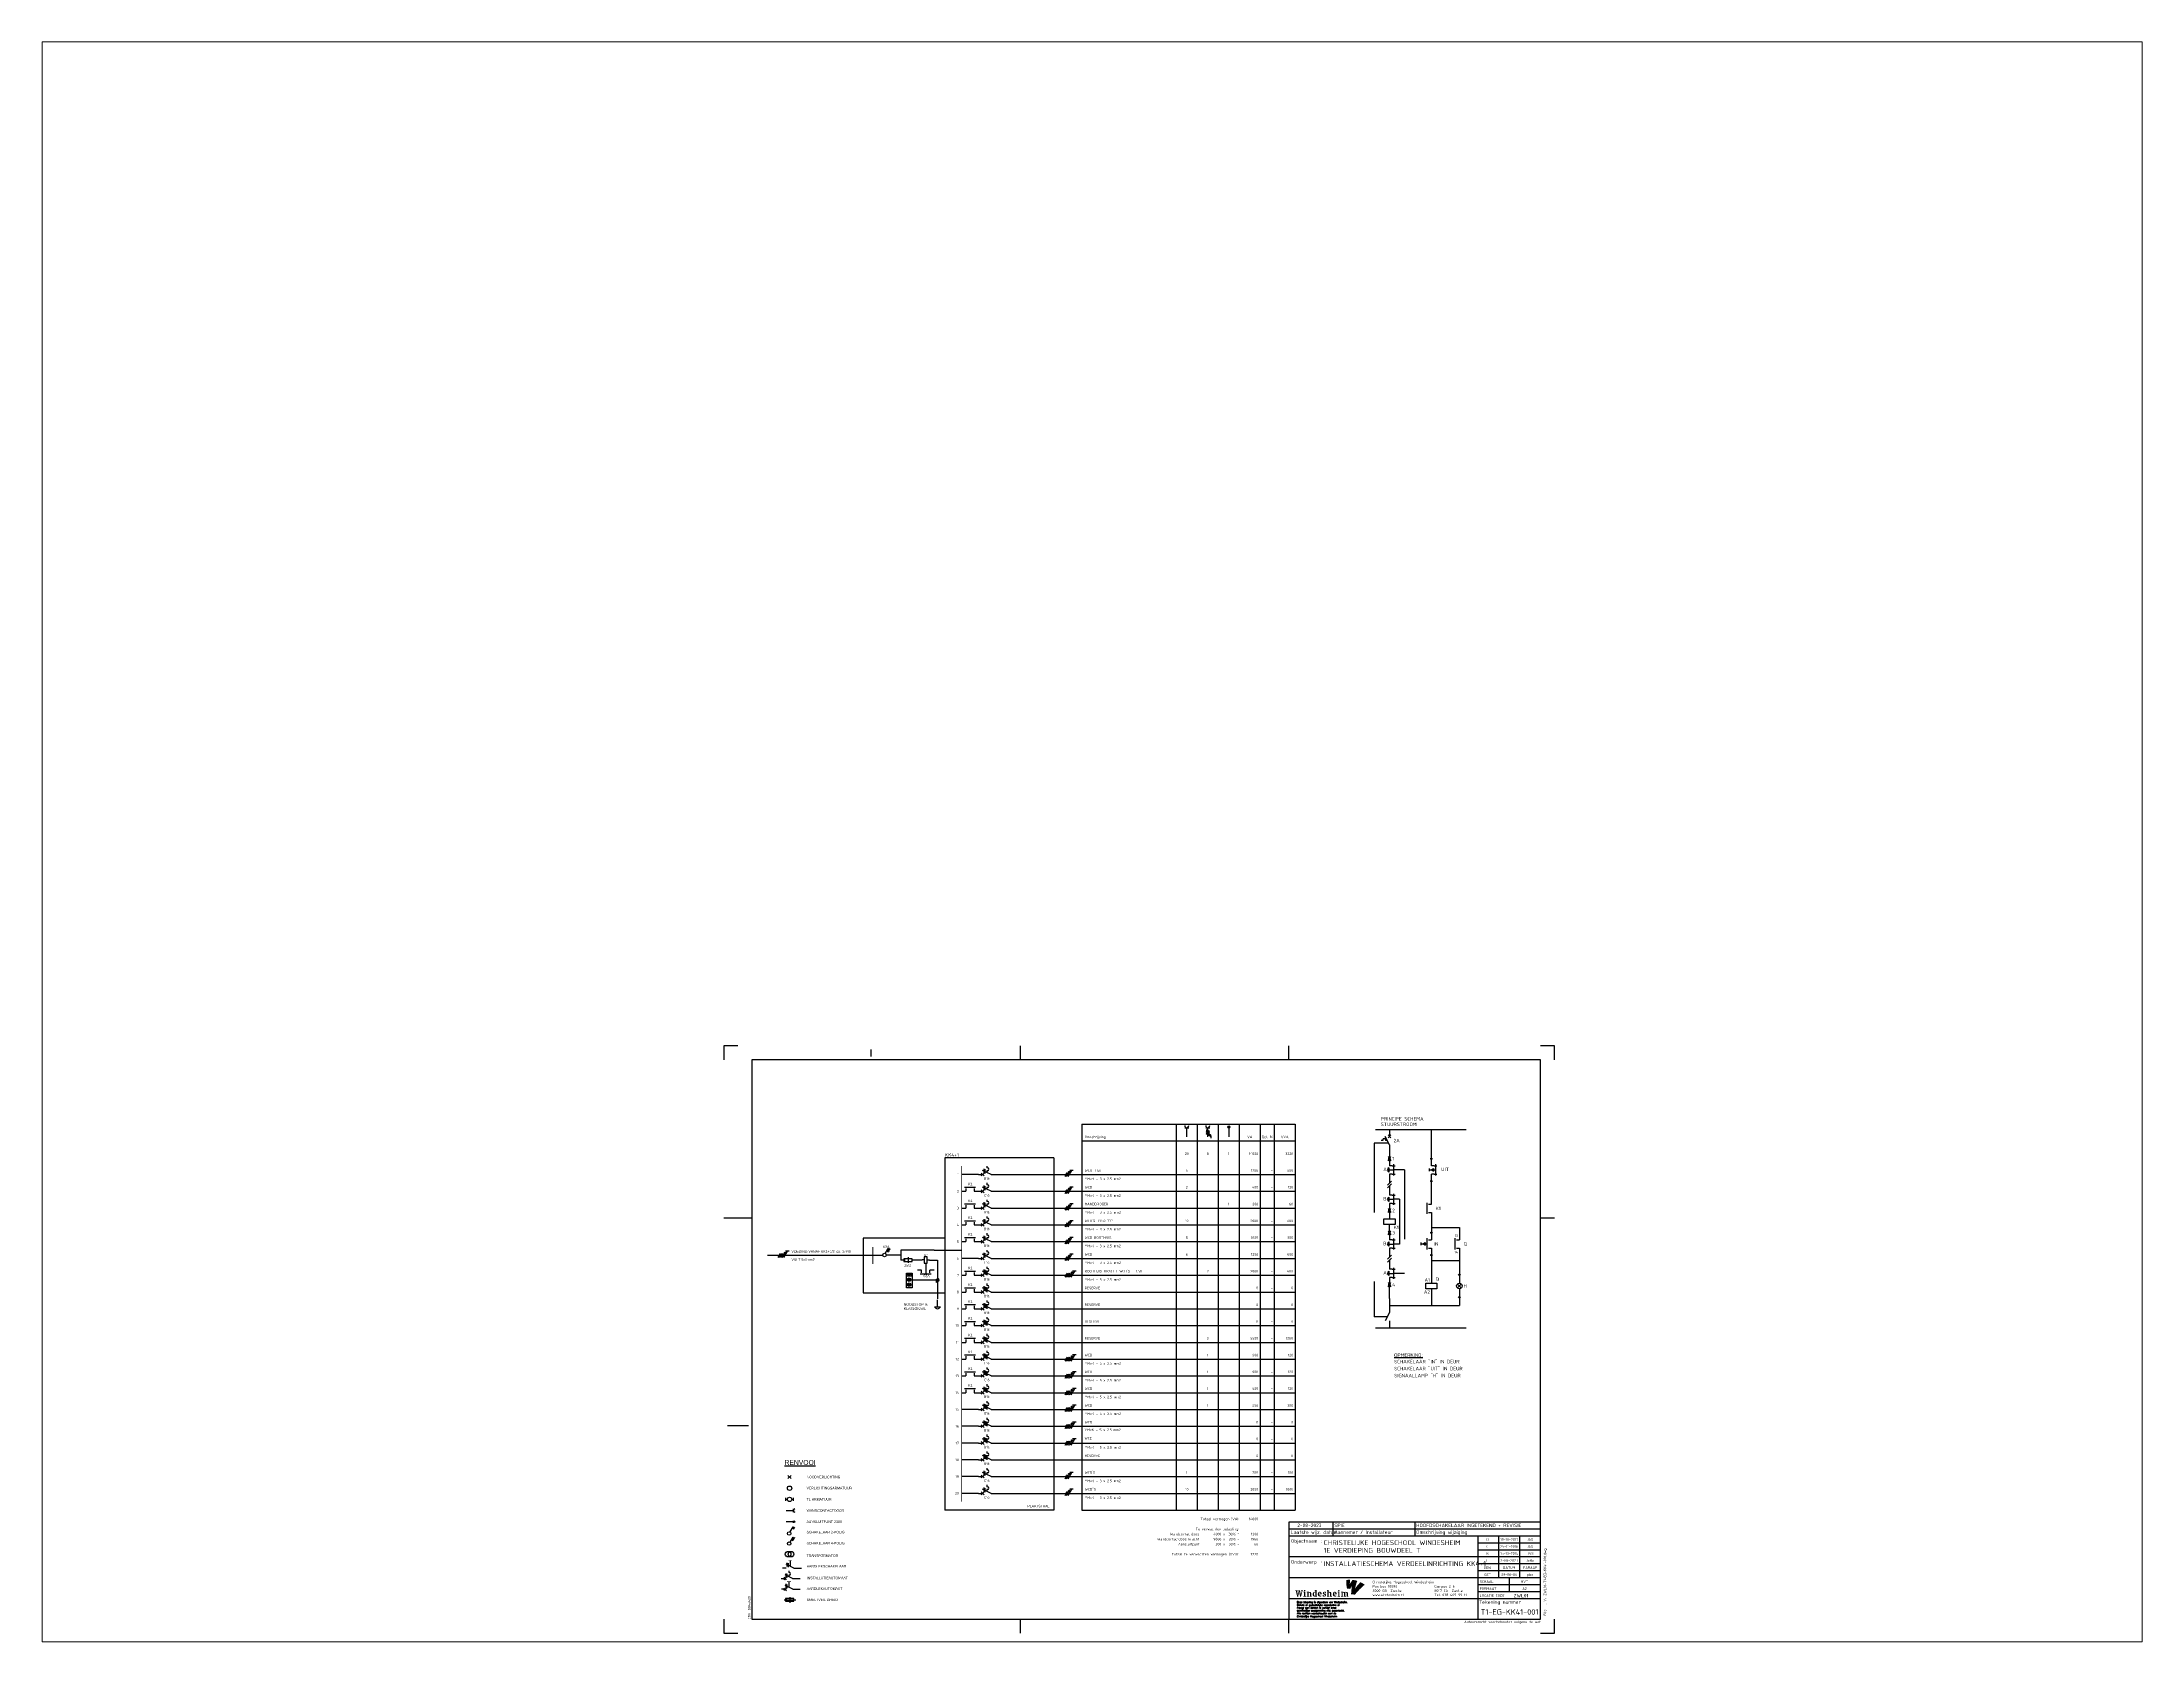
# Paper-space layout 'Layout1' of a CAD drawing. Header units: millimetres. Extents: x 27 to 240, y 20 to 183.
# The model-space entities are those that its viewports show. They can reach past a viewport. Long polylines and large blocks are cut down to what shows.
import ezdxf
from ezdxf.enums import TextEntityAlignment as Align

# ---------------------------------------------------------------- set-up
doc = ezdxf.new("R2010")
doc.units = ezdxf.units.MM
doc.linetypes.add('HIDDEN', pattern=[9.525, 6.35, -3.175])
doc.linetypes.add('STABI11', pattern=[2, 1, -1])
doc.layers.get('0').update_dxf_attribs({"linetype": 'CONTINUOUS'})
for name, color, linetype in [('00att018', 1, 'CONTINUOUS'), ('00att025', 2, 'CONTINUOUS'), ('00att035', 3, 'CONTINUOUS'), ('00att050', 4, 'CONTINUOUS'), ('00kad018', 1, 'CONTINUOUS'), ('00kad025', 2, 'CONTINUOUS'), ('00kad070', 5, 'CONTINUOUS'), ('BL$2----_KADER', 7, 'CONTINUOUS'), ('BL$4----_STEMPEL', 7, 'CONTINUOUS'), ('EL$1----', 3, 'CONTINUOUS'), ('EL$1----__KK4+1', 3, 'CONTINUOUS'), ('EL6-----', 7, 'CONTINUOUS'), ('EL6311--', 3, 'CONTINUOUS'), ('LAAG_1', 160, 'CONTINUOUS')]:
    doc.layers.add(name, color=color, linetype=linetype)
doc.styles.add('BURO-018', font='BUROFONT', dxfattribs={"height": 1.8})
doc.styles.add('BURO-025', font='Iso.shx', dxfattribs={"height": 2.5})
doc.styles.add('BURO-035', font='BUROFONT.shx', dxfattribs={"height": 3.5})
doc.styles.add('EDU', font='ROMANS.SHX', dxfattribs={"height": 2.5})
doc.styles.add('ISO', font='isocp.shx')
doc.styles.add('STABICAD-018', font='ISOCP.SHX', dxfattribs={"height": 1.8})

# ---------------------------------------------------------------- blocks, each defined once
blk = doc.blocks.new('RENV_DION')
at = {"layer": 'EL$1----', "linetype": 'Continuous'}
for p, q in [((485.1, 256.6), (487.3, 254.4)), ((487.3, 256.6), (485.1, 254.4)), ((483.5, 238.4), (483.5, 240.7)), ((488.9, 240.7), (488.9, 238.4)), ((483.9, 231.5), (488.9, 231.5)), ((488.9, 232.7), (488.9, 230.4)), ((489.3, 223.5), (483.9, 223.5)), ((486.6, 209), (488.7, 212.6)), ((487.6, 210.8), (488.9, 210.1)), ((488, 211.4), (489.2, 210.7)), ((488.3, 212), (489.6, 211.3)), ((488.7, 212.6), (489.9, 211.9)), ((486.6, 195.8), (486.6, 191.8)), ((480.3, 182.9), (483, 182.9)), ((482.1, 183.8), (483.9, 182)), ((483.9, 183.8), (482.1, 182)), ((488.4, 182.9), (483, 185.6)), ((483.6, 186.6), (483.6, 183.9)), ((489.3, 190.4), (483.9, 193.1)), ((484.3, 186.3), (484.3, 183.6)), ((484.6, 191.4), (484.6, 194.1)), ((485.3, 193.8), (485.3, 191.1)), ((485.7, 188.3), (485.7, 187.2)), ((486.1, 187.2), (485.7, 187.2)), ((486.1, 185.4), (485.7, 185.4)), ((485.7, 185.4), (485.7, 184.3)), ((485.8, 180.6), (485.8, 176.5)), ((488.4, 182.9), (493.8, 182.9)), ((484, 176.1), (482.2, 174.3)), ((482.2, 176.1), (484, 174.3)), ((482.4, 167.6), (490.8, 167.6)), ((488.5, 175.2), (483.1, 177.9)), ((489.3, 168.6), (483.3, 168.6)), ((483.3, 168.6), (483.3, 166.6)), ((483.3, 166.6), (489.3, 166.6)), ((486.3, 169.6), (486.3, 165.6)), ((489.3, 166.6), (489.3, 168.6))]:
    blk.add_line(p, q, dxfattribs=at)
at = {"layer": 'EL$1----', "color": 3, "linetype": 'Continuous'}
for p, q in [((486.6, 216.2), (488.7, 219.9)), ((488.3, 219.2), (489.6, 218.5)), ((488.7, 219.9), (489.9, 219.2))]:
    blk.add_line(p, q, dxfattribs=at)
at = {"layer": 'EL$1----'}
for p, q in [((483.9, 190.4), (481.2, 190.4)), ((489.3, 190.4), (494.7, 190.4)), ((483.1, 175.3), (480.4, 175.3)), ((483.9, 176.3), (483.9, 179)), ((484.5, 176), (484.5, 178.7)), ((488.5, 175.2), (493.9, 175.2))]:
    blk.add_line(p, q, dxfattribs=at)
at = {"layer": 'EL$1----', "linetype": 'Continuous'}
for points, const_width in [([(486.4, 255.5, 1), (486, 255.5, 1)], 0.389), ([(489.3, 223.8, 1), (489.3, 223.2, 1)], 0.583)]:
    blk.add_lwpolyline(points, format="xyb", close=True, dxfattribs=dict(at, const_width=const_width))
for points, const_width in [([(484.7, 239.5), (483.5, 239.5)], 0.778), ([(487.8, 239.5), (488.9, 239.5)], 0.778), ([(485.3, 195.8), (488, 195.8)], 0.45), ([(484.5, 180.6), (487.2, 180.6)], 0.45)]:
    blk.add_lwpolyline(points, dxfattribs=dict(at, const_width=const_width))
for centre, radius in [((486.2, 247.5), 1.56), ((486.2, 239.5), 1.56), ((489.3, 223.5), 0.583), ((485.2, 200.3), 2), ((485.9, 207.9), 1.25), ((487.2, 200.3), 2)]:
    blk.add_circle(centre, radius, dxfattribs=at)
at = {"layer": 'EL$1----', "color": 3, "linetype": 'Continuous'}
blk.add_circle((485.9, 215.1), 1.25, dxfattribs=at)
at = {"layer": 'EL$1----', "linetype": 'Continuous'}
for centre, radius, start, end in [((490.1, 231.5), 1.17, 90, 270), ((486.1, 186.3), 0.9, 270, 90)]:
    blk.add_arc(centre, radius, start, end, dxfattribs=at)
blk.add_solid([(483.3, 168.6), (484.3, 168.6), (483.3, 166.6), (484.3, 166.6)], dxfattribs=at)
at = {"layer": 'EL$1----', "color": 3, "style": 'BURO-035'}
blk.add_text('%%URENVOOI', height=3.5, dxfattribs=at).set_placement((482.6, 264.2))
at = {"layer": 'EL$1----', "color": 1, "style": 'BURO-018'}
for s, p in [('NOODVERLICHTING', (498.4, 255.5)), ('VERLICHTINGSARMATUUR', (498.4, 247.6)), ('TL-ARMATUUR', (498.4, 239.5)), ('WANDCONTACTDOOS', (498.4, 231.5)), ('AANSLUITPUNT 230V', (498.4, 223.5)), ('SCHAKELAAR 2-POLIG', (498.4, 216.1)), ('SCHAKELAAR 4-POLIG', (498.4, 208.2)), ('TRANSFORMATOR', (498.4, 199.3)), ('AARDLEKSCHAKELAAR', (498.5, 191.7)), ('INSTALLATIEAUTOMAAT', (498.5, 183.3)), ('AARDLEKAUTOMAAT', (498.5, 175.7)), ('SMELTVEILIGHEID', (498.5, 167.7))]:
    blk.add_text(s, height=1.8, dxfattribs=at).set_placement(p, align=Align.MIDDLE_LEFT)
blk = doc.blocks.new('a2-windesheim-hor')
at = {"layer": '00kad018', "color": 1}
for p, q in [((0, 420), (0, 410)), ((10, 420), (0, 420)), ((105, 417.5), (105, 412.5)), ((212, 410), (212, 420)), ((404, 410), (404, 420)), ((594, 420), (584, 420)), ((594, 410), (594, 420)), ((0, 297), (20, 297)), ((584, 297), (594, 297)), ((2.5, 148.5), (17.5, 148.5)), ((0, 10), (0, 0)), ((0, 0), (10, 0)), ((212, 0), (212, 10)), ((404, 0), (404, 10)), ((584, 0), (594, 0)), ((594, 0), (594, 10))]:
    blk.add_line(p, q, dxfattribs=at)
at = {"layer": '00kad070', "color": 5}
for p, q in [((584, 410), (20, 410)), ((20, 410), (20, 10)), ((584, 10), (584, 410)), ((20, 10), (584, 10))]:
    blk.add_line(p, q, dxfattribs=at)
at = {"layer": '00att018', "color": 1, "style": 'ISO'}
blk.add_text('afm. 594x420', height=1.8, rotation=90, dxfattribs=at).set_placement((19, 10))
blk.add_text('Auteursrecht voorbehouden volgens de wet', height=1.8, dxfattribs=at).set_placement((584.1, 7.2), align=Align.RIGHT)
blk = doc.blocks.new('AI9-BLK4')
at = {"layer": 'LAAG_1'}
h = blk.add_hatch(color=40, dxfattribs=at)
edge = h.paths.add_edge_path()
edge.add_spline(control_points=[(7.1, 7.2), (4.8, 4.7), (2.6, 2.6), (-0.7, -2.1), (0, 0.5), (1.3, 5.9), (2.6, 9), (0.7, 9.7), (-2.2, 10.3), (-4.1, 10.4), (-5.5, 8.8), (-7.5, 5.5), (-8.1, 4.4), (-8, 6.9), (-7.7, 9.3), (-7.6, 10.6), (-9.6, 10.7), (-11, 10.6), (-13.2, 10.3), (-13.3, 6), (-13.1, 2), (-12, -2), (-10.8, -2.1), (-7.6, -2.4), (-7.6, -2.4), (-7.1, -1.7), (-6.1, 0), (-5, 1.4), (-5.4, -0.9), (-5.9, -4.1), (-6.1, -7.2), (-6.1, -8.1), (-6.2, -9.1), (-6.2, -10.1), (-4.7, -10.2), (-1, -10.6), (-0.7, -10.6), (-0.7, -10.6), (-0.7, -10.6), (-0.7, -10.6), (-0.7, -10.6), (-0.7, -10.6), (-0.7, -10.6), (0.7, -8.8), (2.3, -7), (3.6, -5.5), (4.7, -4.4), (5.7, -3.3), (6.7, -2.4), (9.3, 0.1), (11.5, 2.1), (13.2, 3.5), (11, 5.1), (9.5, 6.1), (7.1, 7.2)], knot_values=[0, 0, 0, 0, 1, 1, 1, 2, 2, 2, 3, 3, 3, 4, 4, 4, 5, 5, 5, 6, 6, 6, 7, 7, 7, 8, 8, 8, 9, 9, 9, 10, 10, 10, 11, 11, 11, 12, 12, 12, 13, 13, 13, 14, 14, 14, 15, 15, 15, 16, 16, 16, 17, 17, 17, 18, 18, 18, 18], degree=3, periodic=0)
h = blk.add_hatch(color=154, dxfattribs=at)
edge = h.paths.add_edge_path()
edge.add_spline(control_points=[(-0.7, -10.6), (-0.7, -10.6), (-0.7, -10.6), (-0.7, -10.6), (-0.7, -10.6), (-0.7, -10.6), (-0.7, -10.6)], knot_values=[0, 0, 0, 0, 1, 1, 1, 2, 2, 2, 2], degree=3, periodic=0)
h = blk.add_hatch(color=154, dxfattribs=at)
edge = h.paths.add_edge_path()
edge.add_spline(control_points=[(-0.7, -10.6), (-0.7, -10.6), (-0.7, -10.6), (-0.7, -10.6), (-0.7, -10.6), (-0.7, -10.6), (-0.7, -10.6)], knot_values=[0, 0, 0, 0, 1, 1, 1, 2, 2, 2, 2], degree=3, periodic=0)
blk = doc.blocks.new('AI9-BLK3')
at = {"layer": 'LAAG_1'}
h = blk.add_hatch(color=154, dxfattribs=at)
edge = h.paths.add_edge_path()
edge.add_spline(control_points=[(-27.8, 3.2), (-27.8, 3.2), (-29.8, -4.7), (-29.8, -4.7), (-29.8, -4.7), (-31.2, -4.7), (-31.2, -4.7), (-31.2, -4.7), (-32.5, 1.8), (-32.5, 1.8), (-32.5, 1.8), (-33.9, -4.7), (-33.9, -4.7), (-33.9, -4.7), (-35.4, -4.7), (-35.4, -4.7), (-35.4, -4.7), (-37.2, 3.2), (-37.2, 3.2), (-37.2, 3.2), (-38, 3.2), (-38, 3.2), (-38, 3.2), (-38, 4.2), (-38, 4.2), (-38, 4.2), (-34.8, 4.2), (-34.8, 4.2), (-34.8, 4.2), (-34.8, 3.2), (-34.8, 3.2), (-34.8, 3.2), (-35.4, 3.2), (-35.4, 3.2), (-35.4, 3.2), (-34.4, -2.1), (-34.4, -2.1), (-34.4, -2.1), (-33.2, 3.3), (-33.2, 3.3), (-33.2, 3.3), (-33.7, 3.3), (-33.7, 3.3), (-33.7, 3.3), (-33.7, 4.2), (-33.7, 4.2), (-33.7, 4.2), (-31.3, 4.2), (-31.3, 4.2), (-31.3, 4.2), (-30.2, -2.1), (-30.2, -2.1), (-30.2, -2.1), (-29, 3.2), (-29, 3.2), (-29, 3.2), (-29.8, 3.2), (-29.8, 3.2), (-29.8, 3.2), (-29.8, 4.2), (-29.8, 4.2), (-29.8, 4.2), (-27.2, 4.2), (-27.2, 4.2), (-27.2, 4.2), (-27.2, 3.2), (-27.2, 3.2), (-27.2, 3.2), (-27.8, 3.2), (-27.8, 3.2)], knot_values=[0, 0, 0, 0, 1, 1, 1, 2, 2, 2, 3, 3, 3, 4, 4, 4, 5, 5, 5, 6, 6, 6, 7, 7, 7, 8, 8, 8, 9, 9, 9, 10, 10, 10, 11, 11, 11, 12, 12, 12, 13, 13, 13, 14, 14, 14, 15, 15, 15, 16, 16, 16, 17, 17, 17, 18, 18, 18, 19, 19, 19, 20, 20, 20, 21, 21, 21, 22, 22, 22, 23, 23, 23, 23], degree=3, periodic=0)
h = blk.add_hatch(color=154, dxfattribs=at)
edge = h.paths.add_edge_path()
edge.add_spline(control_points=[(-26.4, -4.7), (-26.4, -4.7), (-26.4, -3.9), (-26.4, -3.9), (-26.4, -3.9), (-25.5, -3.9), (-25.5, -3.9), (-25.5, -3.9), (-25.5, 1.2), (-25.5, 1.2), (-25.5, 1.2), (-26.4, 1.2), (-26.4, 1.2), (-26.4, 1.2), (-26.4, 2), (-26.4, 2), (-26.4, 2), (-23.8, 2), (-23.8, 2), (-23.8, 2), (-23.8, -3.9), (-23.8, -3.9), (-23.8, -3.9), (-22.9, -3.9), (-22.9, -3.9), (-22.9, -3.9), (-22.9, -4.7), (-22.9, -4.7), (-22.9, -4.7), (-26.4, -4.7), (-26.4, -4.7)], knot_values=[0, 0, 0, 0, 1, 1, 1, 2, 2, 2, 3, 3, 3, 4, 4, 4, 5, 5, 5, 6, 6, 6, 7, 7, 7, 8, 8, 8, 9, 9, 9, 10, 10, 10, 10], degree=3, periodic=0)
edge = h.paths.add_edge_path()
edge.add_spline(control_points=[(-24.7, 2.7), (-25.2, 2.7), (-25.7, 3.2), (-25.7, 3.7), (-25.7, 4.3), (-25.2, 4.8), (-24.7, 4.8), (-24.1, 4.8), (-23.6, 4.3), (-23.6, 3.7), (-23.6, 3.2), (-24.1, 2.7), (-24.7, 2.7)], knot_values=[0, 0, 0, 0, 1, 1, 1, 2, 2, 2, 3, 3, 3, 4, 4, 4, 4], degree=3, periodic=0)
h = blk.add_hatch(color=154, dxfattribs=at)
edge = h.paths.add_edge_path()
edge.add_spline(control_points=[(-17, -4.7), (-17, -4.7), (-17, -0.9), (-17, -0.9), (-17, -0.3), (-17.2, 0.2), (-17.5, 0.5), (-17.9, 0.9), (-18.3, 1.1), (-18.9, 1.1), (-19, 1.1), (-19, 1.1), (-19.1, 1.1), (-19.1, 1.1), (-19.1, -3.9), (-19.1, -3.9), (-19.1, -3.9), (-18.2, -3.9), (-18.2, -3.9), (-18.2, -3.9), (-18.2, -4.7), (-18.2, -4.7), (-18.2, -4.7), (-21.7, -4.7), (-21.7, -4.7), (-21.7, -4.7), (-21.7, -3.9), (-21.7, -3.9), (-21.7, -3.9), (-20.8, -3.9), (-20.8, -3.9), (-20.8, -3.9), (-20.8, 1.2), (-20.8, 1.2), (-20.8, 1.2), (-21.7, 1.2), (-21.7, 1.2), (-21.7, 1.2), (-21.7, 2), (-21.7, 2), (-21.7, 2), (-19.4, 2), (-19.4, 2), (-19.1, 2), (-18.9, 2), (-18.6, 2), (-17, 2), (-16.3, 1.9), (-15.9, 1.4), (-15.5, 1), (-15.3, 0.6), (-15.3, -0.2), (-15.3, -0.2), (-15.3, -3.9), (-15.3, -3.9), (-15.3, -3.9), (-14.5, -3.9), (-14.5, -3.9), (-14.5, -3.9), (-14.5, -4.7), (-14.5, -4.7), (-14.5, -4.7), (-17, -4.7), (-17, -4.7)], knot_values=[0, 0, 0, 0, 1, 1, 1, 2, 2, 2, 3, 3, 3, 4, 4, 4, 5, 5, 5, 6, 6, 6, 7, 7, 7, 8, 8, 8, 9, 9, 9, 10, 10, 10, 11, 11, 11, 12, 12, 12, 13, 13, 13, 14, 14, 14, 15, 15, 15, 16, 16, 16, 17, 17, 17, 18, 18, 18, 19, 19, 19, 20, 20, 20, 21, 21, 21, 21], degree=3, periodic=0)
h = blk.add_hatch(color=154, dxfattribs=at)
edge = h.paths.add_edge_path(flags=16)
edge.add_spline(control_points=[(-6.8, -4.7), (-6.8, -4.7), (-6.8, -3.9), (-6.8, -3.9), (-6.8, -3.9), (-7.6, -3.9), (-7.6, -3.9), (-7.6, -3.9), (-7.6, 4.5), (-7.6, 4.5), (-7.6, 4.5), (-10.2, 4.5), (-10.2, 4.5), (-10.2, 4.5), (-10.2, 3.6), (-10.2, 3.6), (-10.2, 3.6), (-9.3, 3.6), (-9.3, 3.6), (-9.3, 3.6), (-9.3, 2), (-9.3, 2), (-9.6, 2), (-9.8, 2), (-10.2, 2), (-11.9, 2), (-13.2, 0.7), (-13.2, -1.5), (-13.2, -3.8), (-12.3, -4.8), (-10.3, -4.8), (-9.9, -4.8), (-9.3, -4.7), (-9.1, -4.7), (-9.1, -4.7), (-6.8, -4.7), (-6.8, -4.7)], knot_values=[0, 0, 0, 0, 1, 1, 1, 2, 2, 2, 3, 3, 3, 4, 4, 4, 5, 5, 5, 6, 6, 6, 7, 7, 7, 8, 8, 8, 9, 9, 9, 10, 10, 10, 11, 11, 11, 12, 12, 12, 12], degree=3, periodic=0)
edge = h.paths.add_edge_path()
edge.add_spline(control_points=[(-9.3, -3.7), (-9.5, -3.8), (-9.6, -3.8), (-9.8, -3.8), (-10.8, -3.8), (-11.5, -3.1), (-11.5, -1.2), (-11.5, 0.4), (-10.9, 1.1), (-10, 1.1), (-9.7, 1.1), (-9.5, 1), (-9.3, 1), (-9.3, 1), (-9.3, -3.7), (-9.3, -3.7)], knot_values=[0, 0, 0, 0, 1, 1, 1, 2, 2, 2, 3, 3, 3, 4, 4, 4, 5, 5, 5, 5], degree=3, periodic=0)
h = blk.add_hatch(color=154, dxfattribs=at)
edge = h.paths.add_edge_path(flags=16)
edge.add_spline(control_points=[(-0.4, -1.4), (-0.4, 1), (-1.2, 2.1), (-3, 2.1), (-4.8, 2.1), (-5.9, 0.7), (-5.9, -1.4), (-5.9, -3.6), (-4.8, -4.8), (-2.7, -4.8), (-1.9, -4.8), (-1.2, -4.6), (-0.7, -4.4), (-0.7, -4.4), (-0.7, -3.5), (-0.7, -3.5), (-1.2, -3.6), (-1.6, -3.6), (-2, -3.6), (-3.4, -3.6), (-4.2, -2.5), (-4.2, -1.4), (-4.2, -1.4), (-0.4, -1.4), (-0.4, -1.4)], knot_values=[0, 0, 0, 0, 1, 1, 1, 2, 2, 2, 3, 3, 3, 4, 4, 4, 5, 5, 5, 6, 6, 6, 7, 7, 7, 8, 8, 8, 8], degree=3, periodic=0)
edge = h.paths.add_edge_path()
edge.add_spline(control_points=[(-2.2, -0.5), (-2.2, -0.5), (-4.2, -0.5), (-4.2, -0.5), (-4.2, 0.5), (-3.8, 1.1), (-3.2, 1.1), (-2.6, 1.1), (-2.2, 0.6), (-2.2, -0.5)], knot_values=[0, 0, 0, 0, 1, 1, 1, 2, 2, 2, 3, 3, 3, 3], degree=3, periodic=0)
h = blk.add_hatch(color=154, dxfattribs=at)
edge = h.paths.add_edge_path()
edge.add_spline(control_points=[(3.2, -4.8), (2.4, -4.8), (1.5, -4.6), (1.3, -4.5), (1.3, -4.5), (1.3, -2.7), (1.3, -2.7), (1.3, -2.7), (2.3, -2.7), (2.3, -2.7), (2.3, -2.7), (2.3, -3.6), (2.3, -3.6), (2.6, -3.7), (2.9, -3.8), (3.3, -3.8), (4.1, -3.8), (4.5, -3.5), (4.5, -3), (4.5, -2.5), (4.1, -2.3), (3.5, -2.1), (3.5, -2.1), (2.7, -1.8), (2.7, -1.8), (1.8, -1.5), (1.3, -1), (1.3, 0.1), (1.3, 1.2), (2.3, 2.1), (3.9, 2.1), (4.6, 2.1), (5.3, 2), (5.7, 1.9), (5.7, 1.9), (5.7, 0), (5.7, 0), (5.7, 0), (4.7, 0), (4.7, 0), (4.7, 0), (4.7, 1), (4.7, 1), (4.4, 1.1), (4.2, 1.1), (3.9, 1.1), (3.2, 1.1), (2.8, 0.8), (2.8, 0.4), (2.8, 0), (3, -0.2), (3.6, -0.4), (3.6, -0.4), (4.4, -0.7), (4.4, -0.7), (5.4, -1), (6, -1.6), (6, -2.6), (6, -4), (4.8, -4.8), (3.2, -4.8)], knot_values=[0, 0, 0, 0, 1, 1, 1, 2, 2, 2, 3, 3, 3, 4, 4, 4, 5, 5, 5, 6, 6, 6, 7, 7, 7, 8, 8, 8, 9, 9, 9, 10, 10, 10, 11, 11, 11, 12, 12, 12, 13, 13, 13, 14, 14, 14, 15, 15, 15, 16, 16, 16, 17, 17, 17, 18, 18, 18, 19, 19, 19, 20, 20, 20, 20], degree=3, periodic=0)
h = blk.add_hatch(color=154, dxfattribs=at)
edge = h.paths.add_edge_path()
edge.add_spline(control_points=[(11.8, -4.7), (11.8, -4.7), (11.8, -1), (11.8, -1), (11.8, -0.3), (11.7, 0.2), (11.3, 0.5), (10.9, 0.9), (10.5, 1.1), (10, 1.1), (9.9, 1.1), (9.8, 1.1), (9.7, 1.1), (9.7, 1.1), (9.7, -3.9), (9.7, -3.9), (9.7, -3.9), (10.6, -3.9), (10.6, -3.9), (10.6, -3.9), (10.6, -4.7), (10.6, -4.7), (10.6, -4.7), (7.1, -4.7), (7.1, -4.7), (7.1, -4.7), (7.1, -3.9), (7.1, -3.9), (7.1, -3.9), (8, -3.9), (8, -3.9), (8, -3.9), (8, 3.6), (8, 3.6), (8, 3.6), (7.2, 3.6), (7.2, 3.6), (7.2, 3.6), (7.2, 4.5), (7.2, 4.5), (7.2, 4.5), (9.7, 4.5), (9.7, 4.5), (9.7, 4.5), (9.7, 2), (9.7, 2), (9.9, 2), (10.2, 2), (10.5, 2), (11.9, 2), (12.5, 1.8), (13, 1.4), (13.4, 1), (13.5, 0.5), (13.5, -0.2), (13.5, -0.2), (13.5, -3.9), (13.5, -3.9), (13.5, -3.9), (14.3, -3.9), (14.3, -3.9), (14.3, -3.9), (14.3, -4.7), (14.3, -4.7), (14.3, -4.7), (11.8, -4.7), (11.8, -4.7)], knot_values=[0, 0, 0, 0, 1, 1, 1, 2, 2, 2, 3, 3, 3, 4, 4, 4, 5, 5, 5, 6, 6, 6, 7, 7, 7, 8, 8, 8, 9, 9, 9, 10, 10, 10, 11, 11, 11, 12, 12, 12, 13, 13, 13, 14, 14, 14, 15, 15, 15, 16, 16, 16, 17, 17, 17, 18, 18, 18, 19, 19, 19, 20, 20, 20, 21, 21, 21, 22, 22, 22, 22], degree=3, periodic=0)
h = blk.add_hatch(color=154, dxfattribs=at)
edge = h.paths.add_edge_path(flags=16)
edge.add_spline(control_points=[(21.1, -1.4), (21.1, 1), (20.4, 2.1), (18.5, 2.1), (16.7, 2.1), (15.6, 0.7), (15.6, -1.4), (15.6, -3.6), (16.8, -4.8), (18.9, -4.8), (19.6, -4.8), (20.3, -4.6), (20.8, -4.4), (20.8, -4.4), (20.8, -3.5), (20.8, -3.5), (20.4, -3.6), (19.9, -3.6), (19.5, -3.6), (18.1, -3.6), (17.3, -2.5), (17.3, -1.4), (17.3, -1.4), (21.1, -1.4), (21.1, -1.4)], knot_values=[0, 0, 0, 0, 1, 1, 1, 2, 2, 2, 3, 3, 3, 4, 4, 4, 5, 5, 5, 6, 6, 6, 7, 7, 7, 8, 8, 8, 8], degree=3, periodic=0)
edge = h.paths.add_edge_path()
edge.add_spline(control_points=[(19.3, -0.5), (19.3, -0.5), (17.3, -0.5), (17.3, -0.5), (17.3, 0.5), (17.8, 1.1), (18.4, 1.1), (18.9, 1.1), (19.3, 0.6), (19.3, -0.5)], knot_values=[0, 0, 0, 0, 1, 1, 1, 2, 2, 2, 3, 3, 3, 3], degree=3, periodic=0)
h = blk.add_hatch(color=154, dxfattribs=at)
edge = h.paths.add_edge_path()
edge.add_spline(control_points=[(22.5, -4.7), (22.5, -4.7), (22.5, -3.9), (22.5, -3.9), (22.5, -3.9), (23.4, -3.9), (23.4, -3.9), (23.4, -3.9), (23.4, 1.2), (23.4, 1.2), (23.4, 1.2), (22.5, 1.2), (22.5, 1.2), (22.5, 1.2), (22.5, 2), (22.5, 2), (22.5, 2), (25.1, 2), (25.1, 2), (25.1, 2), (25.1, -3.9), (25.1, -3.9), (25.1, -3.9), (26, -3.9), (26, -3.9), (26, -3.9), (26, -4.7), (26, -4.7), (26, -4.7), (22.5, -4.7), (22.5, -4.7)], knot_values=[0, 0, 0, 0, 1, 1, 1, 2, 2, 2, 3, 3, 3, 4, 4, 4, 5, 5, 5, 6, 6, 6, 7, 7, 7, 8, 8, 8, 9, 9, 9, 10, 10, 10, 10], degree=3, periodic=0)
edge = h.paths.add_edge_path()
edge.add_spline(control_points=[(24.2, 2.7), (23.6, 2.7), (23.2, 3.2), (23.2, 3.7), (23.2, 4.3), (23.6, 4.8), (24.2, 4.8), (24.8, 4.8), (25.3, 4.3), (25.3, 3.7), (25.3, 3.2), (24.8, 2.7), (24.2, 2.7)], knot_values=[0, 0, 0, 0, 1, 1, 1, 2, 2, 2, 3, 3, 3, 4, 4, 4, 4], degree=3, periodic=0)
h = blk.add_hatch(color=154, dxfattribs=at)
edge = h.paths.add_edge_path()
edge.add_spline(control_points=[(35.5, -4.7), (35.5, -4.7), (35.5, -0.9), (35.5, -0.9), (35.5, -0.3), (35.3, 0.2), (35, 0.5), (34.7, 0.9), (34.2, 1.1), (33.5, 1.1), (33.4, 1.1), (33.3, 1), (33.2, 1), (33.4, 0.8), (33.5, 0.3), (33.5, -0.1), (33.5, -0.1), (33.5, -3.9), (33.5, -3.9), (33.5, -3.9), (34.3, -3.9), (34.3, -3.9), (34.3, -3.9), (34.3, -4.7), (34.3, -4.7), (34.3, -4.7), (31.8, -4.7), (31.8, -4.7), (31.8, -4.7), (31.8, -0.9), (31.8, -0.9), (31.8, -0.2), (31.6, 0.2), (31.3, 0.5), (30.9, 0.9), (30.5, 1.1), (30, 1.1), (30, 1.1), (29.9, 1.1), (29.8, 1.1), (29.8, 1.1), (29.8, -3.9), (29.8, -3.9), (29.8, -3.9), (30.6, -3.9), (30.6, -3.9), (30.6, -3.9), (30.6, -4.7), (30.6, -4.7), (30.6, -4.7), (27.2, -4.7), (27.2, -4.7), (27.2, -4.7), (27.2, -3.9), (27.2, -3.9), (27.2, -3.9), (28.1, -3.9), (28.1, -3.9), (28.1, -3.9), (28.1, 1.2), (28.1, 1.2), (28.1, 1.2), (27.2, 1.2), (27.2, 1.2), (27.2, 1.2), (27.2, 2), (27.2, 2), (27.2, 2), (29.6, 2), (29.6, 2), (29.9, 2), (30.2, 2), (30.4, 2), (31.4, 2), (31.9, 1.9), (32.5, 1.7), (33, 1.9), (33.7, 2), (34.5, 2), (35.6, 2), (36.3, 1.8), (36.7, 1.4), (37.1, 1), (37.2, 0.5), (37.2, -0.1), (37.2, -0.1), (37.2, -3.9), (37.2, -3.9), (37.2, -3.9), (38, -3.9), (38, -3.9), (38, -3.9), (38, -4.7), (38, -4.7), (38, -4.7), (35.5, -4.7), (35.5, -4.7)], knot_values=[0, 0, 0, 0, 1, 1, 1, 2, 2, 2, 3, 3, 3, 4, 4, 4, 5, 5, 5, 6, 6, 6, 7, 7, 7, 8, 8, 8, 9, 9, 9, 10, 10, 10, 11, 11, 11, 12, 12, 12, 13, 13, 13, 14, 14, 14, 15, 15, 15, 16, 16, 16, 17, 17, 17, 18, 18, 18, 19, 19, 19, 20, 20, 20, 21, 21, 21, 22, 22, 22, 23, 23, 23, 24, 24, 24, 25, 25, 25, 26, 26, 26, 27, 27, 27, 28, 28, 28, 29, 29, 29, 30, 30, 30, 31, 31, 31, 32, 32, 32, 32], degree=3, periodic=0)
blk = doc.blocks.new('CHW_ONDERHOEK')
at = {"layer": '00kad025', "color": 2}
for p, q in [((-190, 79.5), (-190, 69.5)), ((-10, 79.5), (-190, 79.5)), ((-158.5, 79.5), (-158.5, 69.5)), ((-100, 79.5), (-100, 69.5)), ((-10, 74.5), (-190, 74.5)), ((-10, 64.5), (-55, 64.5)), ((-40, 69.5), (-40, 39.5)), ((-25, 69.5), (-25, 39.5)), ((-10, 59.5), (-55, 59.5)), ((-10, 54.5), (-55, 54.5)), ((-10, 49.5), (-55, 49.5)), ((-32.5, 39.5), (-32.5, 34.5)), ((-32.5, 34.5), (-32.5, 29.5))]:
    blk.add_line(p, q, dxfattribs=at)
at = {"layer": '00kad070', "color": 5}
for p, q in [((-10, 69.5), (-190, 69.5)), ((-190, 69.5), (-190, 10)), ((-55, 69.5), (-55, 10)), ((-55, 54.5), (-190, 54.5)), ((-10, 39.5), (-190, 39.5)), ((-10, 44.5), (-55, 44.5)), ((-10, 34.5), (-55, 34.5)), ((-55, 24.5), (-190, 24.5)), ((-10, 29.5), (-55, 29.5)), ((-10, 24.5), (-55, 24.5))]:
    blk.add_line(p, q, dxfattribs=at)
at = {"color": 7, "xscale": 0.5, "yscale": 0.5, "zscale": 0.5}
for name, p in [('AI9-BLK3', (-166.4, 28.6)), ('AI9-BLK4', (-142.4, 32.9))]:
    blk.add_blockref(name, p, dxfattribs=at)
at = {"color": 1, "style": 'ISO'}
for s, p in [('Christelijke Hogeschool Windesheim', (-130.2, 35.7)), ('Postbus 10090', (-130.2, 32.6)), ('8000 GB  Zwolle', (-130.2, 29.5)), ('Campus 2-6', (-85.9, 32.6)), ('8017 CA  Zwolle', (-85.9, 29.5)), ('www.windesheim.nl', (-130.2, 26.5)), ('Tel. 038 469 99 11', (-85.9, 26.5))]:
    blk.add_text(s, height=1.8, dxfattribs=at).set_placement(p)
at = {"layer": '00att018', "color": 1, "style": 'ISO'}
for s, p in [('GEW', (-48, 46)), ('DATUM', (-32.5, 46)), ('PARAAF', (-17.5, 46)), ('GET', (-48, 41))]:
    blk.add_text(s, height=1.8, dxfattribs=at).set_placement(p, align=Align.CENTER)
for s, p in [('SCHAAL', (-53.5, 36)), ('FORMAAT', (-53.5, 31))]:
    blk.add_text(s, height=1.8, dxfattribs=at).set_placement(p)
at = {"layer": '00att018', "color": 1, "linetype": 'Continuous', "style": 'EDU'}
for s, p in [('Deze tekening is eigendom van Windesheim.', (-184.2, 21.6)), ('Gehele of gedeeltelijke reproduktie of', (-184.2, 19.6)), ('inzage aan derden is zonder onze', (-184.2, 17.6)), ('schriftelijke toestemming niet geoorloofd.', (-184.2, 15.6)), ('Alle rechten voorbehouden aan de', (-184.2, 13.6)), ('Christelijke Hogeschool Windesheim', (-184.2, 11.4))]:
    blk.add_text(s, height=1.2, dxfattribs=at).set_placement(p)
at = {"layer": '00att018', "color": 1, "style": 'ISO', "width": 0.9}
blk.add_text('....\\\\', height=1.8, rotation=90, dxfattribs=at).set_placement((-6, 20.5))
at = {"layer": '00att018', "color": 1, "style": 'ISO'}
blk.add_text('File:', height=1.8, rotation=90, dxfattribs=at).set_placement((-6, 12.5))
for tag, p in [('WZ_CODED', (-48, 66.1)), ('WZ_CODEC', (-48, 61.1)), ('WZ_DATUMD', (-32.5, 66.1)), ('WZ_DATUMC', (-32.5, 61.1)), ('WZ_WZGOEDD', (-17.5, 66.1)), ('WZ_WZGOEDC', (-17.5, 61.1)), ('WZ_CODEA', (-48, 51.1)), ('WZ_CODEB', (-48, 56.1)), ('WZ_DATUMB', (-32.5, 56.1)), ('WZ_DATUMA', (-32.5, 51.1)), ('WZ_WZGOEDB', (-17.5, 56.1)), ('WZ_WZGOEDA', (-17.5, 51.1)), ('TKDATCREAT', (-32.5, 41)), ('TKFORMAAT', (-21.5, 31)), ('TKSCHAAL', (-21.5, 36)), ('TKINIT', (-17.5, 41))]:
    blk.add_attdef(tag, text='', height=1.8, dxfattribs=at).set_placement(p, align=Align.CENTER)
blk.add_attdef('DWGNAME', (-6, 26.9), '', height=1.8, rotation=90, dxfattribs=at)
at = {"layer": '00att025', "color": 2, "style": 'ISO'}
for s, p in [('Objectnaam', (-188.5, 64.7)), ('Onderwerp', (-188.5, 49.7)), ('Tekening nummer', (-54, 21))]:
    blk.add_text(s, height=2.5, dxfattribs=at).set_placement(p)
at = {"layer": '00att025', "style": 'ISO'}
for p in [(-167, 64.7), (-167, 49.8)]:
    blk.add_text(':', height=2.5, dxfattribs=at).set_placement(p)
at = {"layer": '00att025', "color": 1, "style": 'ISO'}
blk.add_text('LOCATIE CODE :', height=1.8, dxfattribs=at).set_placement((-53.5, 26))
at = {"layer": '00att025', "color": 2, "style": 'ISO'}
for tag, p in [('WZ_DATUM', (-184, 75.9)), ('WZ_AANNEMER_INSTALATEUR', (-157.5, 75.9)), ('WZ_OMSCHR', (-99, 75.9))]:
    blk.add_attdef(tag, p, '', height=2.5, dxfattribs=at)
at = {"layer": '00att025', "color": 3, "style": 'ISO'}
blk.add_attdef('TKVRIJ2', text='', height=2.5, dxfattribs=at).set_placement((-24, 25.6), align=Align.CENTER)
at = {"layer": '00att035', "color": 3, "style": 'ISO'}
for s, p in [('Laatste wijz. datum', (-188.5, 71)), ('Aannemer / Installateur', (-157.5, 71)), ('Omschrijving wijziging', (-99, 71))]:
    blk.add_text(s, height=2.5, dxfattribs=at).set_placement(p)
for tag, p in [('TK1OMSCHR', (-165.1, 57.5)), ('PROMSCHR', (-165.1, 63)), ('TK2OMSCHR', (-165.1, 48)), ('TKVRIJ1', (-165.1, 42.5))]:
    blk.add_attdef(tag, p, '', height=3.5, dxfattribs=at)
at = {"layer": '00att050', "color": 4, "style": 'ISO'}
blk.add_attdef('TKFASE', text='', height=5, dxfattribs=at).set_placement((-14.5, 82), align=Align.RIGHT)
blk.add_attdef('TKTEKNR', text='', height=5, dxfattribs=at).set_placement((-32.2, 13.2), align=Align.CENTER)
blk = doc.blocks.new('070201')
at = {"color": 0, "linetype": 'Continuous'}
blk.add_line((0, -6), (-3, 0), dxfattribs=at)
at = {"color": 0, "linetype": 'Continuous', "style": 'BURO-018'}
blk.add_attdef('E_ASK1', text='', height=1.8, dxfattribs=at).set_placement((-1, 1), align=Align.RIGHT)
at = {"color": 0, "linetype": 'Continuous', "style": 'BURO-018', "flags": 1}
for tag, p in [('E_ID', (0, 0)), ('E_MATCODE', (0, -5))]:
    blk.add_attdef(tag, p, '', height=1.8, dxfattribs=at)
at = {"color": 0, "linetype": 'Continuous', "style": 'BURO-018'}
blk.add_attdef('E_ASK2', text='', height=1.8, dxfattribs=at).set_placement((-1, -7), align=Align.TOP_RIGHT)
blk.add_attdef('E_KODE', text='', height=1.8, dxfattribs=at).set_placement((3, -3), align=Align.MIDDLE_LEFT)
blk = doc.blocks.new('0702A1')
at = {"color": 0, "linetype": 'Continuous'}
for p, q in [((-3, -7), (-3, 1)), ((-2, 0), (0, 0)), ((-2, -6), (0, -6))]:
    blk.add_line(p, q, dxfattribs=at)
at = {"color": 0, "linetype": 'Continuous', "style": 'BURO-018'}
blk.add_attdef('E_ASK1', text='', height=1.8, dxfattribs=at).set_placement((-1, 1), align=Align.RIGHT)
at = {"color": 0, "linetype": 'Continuous', "style": 'BURO-018', "flags": 1}
for tag, p in [('E_ID', (0, 0)), ('E_MATCODE', (0, -5))]:
    blk.add_attdef(tag, p, '', height=1.8, dxfattribs=at)
at = {"color": 0, "linetype": 'Continuous', "style": 'BURO-018'}
blk.add_attdef('E_ASK2', text='', height=1.8, dxfattribs=at).set_placement((-1, -7), align=Align.TOP_RIGHT)
blk.add_attdef('E_KODE', text='', height=1.8, dxfattribs=at).set_placement((3, -3), align=Align.MIDDLE_LEFT)
blk = doc.blocks.new('081001')
at = {"color": 0, "linetype": 'Continuous'}
for p, q in [((-1.4, 1.4), (1.4, -1.4)), ((1.4, 1.4), (-1.4, -1.4))]:
    blk.add_line(p, q, dxfattribs=at)
blk.add_circle((0, 0), 2, dxfattribs=at)
at = {"color": 0, "linetype": 'Continuous', "style": 'BURO-018'}
blk.add_attdef('E_ASK1', text='', height=1.8, dxfattribs=at).set_placement((-1, 4), align=Align.RIGHT)
at = {"color": 0, "linetype": 'Continuous', "style": 'BURO-018', "flags": 1}
for tag, p in [('E_ID', (0, 0)), ('E_MATCODE', (0, -3))]:
    blk.add_attdef(tag, p, '', height=1.8, dxfattribs=at)
at = {"color": 0, "linetype": 'Continuous', "style": 'BURO-018'}
blk.add_attdef('E_KODE', text='', height=1.8, dxfattribs=at).set_placement((3, 0), align=Align.MIDDLE_LEFT)
blk.add_attdef('E_ASK2', text='', height=1.8, dxfattribs=at).set_placement((-1, -4), align=Align.TOP_RIGHT)
blk = doc.blocks.new('021308')
at = {"color": 0, "linetype": 'Continuous'}
blk.add_line((-3.5, 1.5), (-3.5, -1.5), dxfattribs=at)
at = {"color": 0, "linetype": 'STABI11'}
blk.add_line((-3.5, 0), (0, 0), dxfattribs=at)
at = {"color": 0, "linetype": 'Continuous'}
blk.add_arc((-2.875, 0), 1.625, 112.619865, 247.380135, dxfattribs=at)
blk = doc.blocks.new('0302A1')
at = {"color": 0, "linetype": 'Continuous'}
blk.add_line((-0.9, -1.5), (0.9, 1.5), dxfattribs=at)
at = {"color": 0, "const_width": 0.5}
blk.add_lwpolyline([(-0.2, 0, 1), (0.2, 0, 1)], format="xyb", close=True, dxfattribs=at)
at = {"color": 0, "linetype": 'Continuous'}
blk.add_circle((0, 0), 0.5, dxfattribs=at)
at = {"color": 0, "linetype": 'Continuous', "style": 'BURO-018', "flags": 1}
for tag, p in [('E_ID', (0, 0)), ('E_MATCODE', (0, -5))]:
    blk.add_attdef(tag, p, '', height=1.8, dxfattribs=at)
at = {"color": 0, "linetype": 'Continuous', "style": 'BURO-018'}
blk.add_attdef('E_KODE', text='', height=1.8, dxfattribs=at).set_placement((2, 0), align=Align.MIDDLE_LEFT)
blk = doc.blocks.new('0715A1')
at = {"color": 0, "linetype": 'Continuous'}
for p, q in [((-4, -2), (-4, 2)), ((-4, 2), (4, 2)), ((4, 2), (4, -2)), ((4, -2), (-4, -2))]:
    blk.add_line(p, q, dxfattribs=at)
at = {"color": 0, "linetype": 'Continuous', "style": 'BURO-018'}
blk.add_attdef('E_ASK1', text='', height=1.8, dxfattribs=at).set_placement((-1, 3), align=Align.RIGHT)
at = {"color": 0, "linetype": 'Continuous', "style": 'BURO-018', "flags": 1}
for tag, p in [('E_ID', (0, 0)), ('E_MATCODE', (0, -3))]:
    blk.add_attdef(tag, p, '', height=1.8, dxfattribs=at)
at = {"color": 0, "linetype": 'Continuous', "style": 'BURO-018'}
blk.add_attdef('E_KODE', text='', height=1.8, dxfattribs=at).set_placement((3, 5), align=Align.MIDDLE_LEFT)
blk.add_attdef('E_ASK2', text='', height=1.8, dxfattribs=at).set_placement((-1, -3), align=Align.TOP_RIGHT)
blk = doc.blocks.new('030201')
at = {"color": 0, "const_width": 0.5}
blk.add_lwpolyline([(-0.25, 0, 1), (0.25, 0, 1)], format="xyb", close=True, dxfattribs=at)
at = {"color": 0, "linetype": 'Continuous'}
blk.add_circle((0, 0), 0.5, dxfattribs=at)
at = {"color": 0, "linetype": 'Continuous', "style": 'BURO-018', "flags": 1}
for tag, p in [('E_ID', (0, 0)), ('E_MATCODE', (0, -5))]:
    blk.add_attdef(tag, p, '', height=1.8, dxfattribs=at)
at = {"color": 0, "linetype": 'Continuous', "style": 'BURO-018'}
blk.add_attdef('E_KODE', text='', height=1.8, dxfattribs=at).set_placement((2, 0), align=Align.MIDDLE_LEFT)
blk = doc.blocks.new('0213A1')
at = {"color": 0, "linetype": 'Continuous'}
for p, q in [((-4.5, 1), (-4.5, -1)), ((-3.2, 0), (-1.5, 1)), ((-3.2, 0), (-1.5, -1)), ((-1.5, 1), (-1.5, -1))]:
    blk.add_line(p, q, dxfattribs=at)
at = {"color": 0, "linetype": 'STABI11'}
blk.add_line((-4.5, 0), (0, 0), dxfattribs=at)
blk = doc.blocks.new('0713A1')
at = {"color": 0, "linetype": 'Continuous'}
for p, q in [((0, -6), (-3, 0)), ((-1, -1), (1, 1)), ((-1, 1), (1, -1)), ((-4.75, -3), (-6, -3)), ((-4.75, -2.5), (-4.75, -3)), ((-2.75, -2.5), (-2.75, -3)), ((-1.5, -3), (-2.75, -3))]:
    blk.add_line(p, q, dxfattribs=at)
blk.add_arc((-3.75, -2.5), 1, 0, 180, dxfattribs=at)
at = {"color": 0, "linetype": 'Continuous', "style": 'BURO-018'}
blk.add_attdef('E_ASK1', text='', height=1.8, dxfattribs=at).set_placement((-1, 1), align=Align.RIGHT)
at = {"color": 0, "linetype": 'Continuous', "style": 'BURO-018', "flags": 1}
for tag, p in [('E_ID', (0, 0)), ('E_MATCODE', (0, -5))]:
    blk.add_attdef(tag, p, '', height=1.8, dxfattribs=at)
at = {"color": 0, "linetype": 'Continuous', "style": 'BURO-018'}
blk.add_attdef('E_ASK2', text='', height=1.8, dxfattribs=at).set_placement((-1, -7), align=Align.TOP_RIGHT)
blk.add_attdef('E_KODE', text='', height=1.8, dxfattribs=at).set_placement((3, -3), align=Align.MIDDLE_LEFT)
blk = doc.blocks.new('A$C6BEE4A7F')
at = {"color": 0, "linetype": 'STABI11'}
blk.add_line((7.9, 2.6), (0, 2.6), dxfattribs=at)
at = {"color": 0, "linetype": 'Continuous'}
for p, q in [((7.9, 3.7), (12.4, 3.7)), ((7.9, 1.5), (7.9, 3.7)), ((7.9, 3), (7.9, 3)), ((12.4, 1.5), (7.9, 1.5)), ((10.2, 3.7), (10.2, 5.2)), ((10.2, 1.5), (10.2, 0)), ((12.4, 3.7), (12.4, 1.5))]:
    blk.add_line(p, q, dxfattribs=at)
blk = doc.blocks.new('M18')
at = {"color": 0, "linetype": 'Continuous'}
for p, q in [((-3, 2), (-3, 10)), ((-2, 9), (0, 9)), ((-2, 3), (0, 3)), ((0, 9), (0, 12)), ((0, 0), (0, 3))]:
    blk.add_line(p, q, dxfattribs=at)
at = {"color": 1, "style": 'BURO-018'}
blk.add_attdef('E_VRIJ1', (-6, 3), '', height=1.8, rotation=90, dxfattribs=at)
at = {"color": 1, "linetype": 'Continuous', "style": 'BURO-018'}
blk.add_attdef('E_IMS', text='', height=1.8, rotation=90, dxfattribs=at).set_placement((3, 3), align=Align.TOP_LEFT)
blk = doc.blocks.new('0721011F')
at = {"color": 0, "linetype": 'Continuous'}
blk.add_line((-2, -3), (2, -3), dxfattribs=at)
blk = doc.blocks.new('072102A')
at = {"color": 0, "linetype": 'Continuous'}
for p, q in [((1, 0), (-1, 0)), ((-1, 0), (-1, -6)), ((1, -6), (1, 0)), ((-1, -6), (1, -6))]:
    blk.add_line(p, q, dxfattribs=at)
blk.add_solid([(1, -5), (1, -6), (-1, -5), (-1, -6)], dxfattribs=at)
at = {"color": 0, "linetype": 'Continuous', "style": 'BURO-018', "flags": 1}
for tag, p in [('E_ID', (0, 0)), ('E_MATCODE', (0, -5))]:
    blk.add_attdef(tag, p, '', height=1.8, dxfattribs=at)
at = {"color": 0, "linetype": 'Continuous', "style": 'BURO-018'}
blk.add_attdef('E_KODE', text='', height=1.8, dxfattribs=at).set_placement((-3, -3), align=Align.MIDDLE_RIGHT)
blk = doc.blocks.new('HL3')
at = {"color": 0, "linetype": 'Continuous'}
for p, q in [((-3, 7), (-3, 4.5)), ((-3, 5.7), (1.5, 3.1)), ((1.5, 2.1), (-1.5, 3.9)), ((1.5, 1.1), (-1.5, 2.9)), ((1.5, 0.1), (-1.5, 1.9)), ((1.5, -0.9), (-1.5, 0.9))]:
    blk.add_line(p, q, dxfattribs=at)
at = {"color": 0, "linetype": 'Continuous', "const_width": 0.5}
blk.add_lwpolyline([(-1.7, 4.1, 1), (-2.2, 4.1, 1)], format="xyb", close=True, dxfattribs=at)
at = {"color": 0, "linetype": 'Continuous'}
blk.add_circle((-1.9, 4.1), 0.5, dxfattribs=at)
blk = doc.blocks.new('E00511')
at = {"color": 0, "linetype": 'Continuous'}
blk.add_line((-0.9, -1.5), (0.9, 1.5), dxfattribs=at)
at = {"color": 0}
blk.add_circle((0, 0), 1, dxfattribs=at)
blk = doc.blocks.new('B3')
at = {"color": 0, "linetype": 'Continuous'}
for p, q in [((0, 9), (0, 21)), ((-6, 6), (-4.75, 6)), ((-4.75, 6.5), (-4.75, 6)), ((-4.125, 3.75), (-1.125, 3.75)), ((-3.75, 4.5), (-0.75, 4.5)), ((0, 9), (-3, 3)), ((-2.75, 6.5), (-2.75, 6)), ((-2.75, 6), (-1.5, 6)), ((-1, 4), (1, 2)), ((-1, 2), (1, 4)), ((0, 0), (0, 3))]:
    blk.add_line(p, q, dxfattribs=at)
blk.add_arc((-3.75, 6.5), 1, 0, 180, dxfattribs=at)
at = {"color": 1, "style": 'BURO-018'}
blk.add_attdef('FREEFIELD1', (-3, 12), '', height=1.8, rotation=90, dxfattribs=at)
at = {"color": 1, "linetype": 'Continuous', "style": 'BURO-018'}
blk.add_attdef('AUTOMATICFUSE', text='', height=1.8, rotation=90, dxfattribs=at).set_placement((2, 6), align=Align.TOP_CENTER)
blk = doc.blocks.new('m1')
at = {"color": 0, "linetype": 'Continuous'}
blk.add_line((0, 21), (0, 33), dxfattribs=at)
blk = doc.blocks.new('b1s')
at = {"color": 0, "linetype": 'Continuous'}
blk.add_line((0, 33), (0, 54), dxfattribs=at)
blk = doc.blocks.new('m1s')
at = {"color": 0, "linetype": 'Continuous'}
blk.add_line((0, 54), (0, 66), dxfattribs=at)
blk = doc.blocks.new('P-N-PE_3')
at = {"color": 0, "linetype": 'Continuous'}
for p, q in [((-3, 5.8), (-3, 3.3)), ((-3, 4.6), (1.5, 2)), ((1.5, 1), (-1.5, 2.7)), ((1.5, 0), (-1.5, 1.7)), ((0, 0.9), (0, 6.2)), ((0, 0.9), (0, 0))]:
    blk.add_line(p, q, dxfattribs=at)
at = {"color": 0, "linetype": 'Continuous', "const_width": 0.5}
blk.add_lwpolyline([(-1.7, 3, 1), (-2.2, 3, 1)], format="xyb", close=True, dxfattribs=at)
at = {"color": 0, "linetype": 'Continuous'}
blk.add_circle((-1.9, 3), 0.5, dxfattribs=at)
blk = doc.blocks.new('P-N-PE_5')
at = {"color": 0, "linetype": 'Continuous'}
for p, q in [((-3, 7.8), (-3, 5.3)), ((-3, 6.6), (1.5, 4)), ((1.5, 3), (-1.5, 4.7)), ((1.5, 2), (-1.5, 3.7)), ((1.5, 1), (-1.5, 2.7)), ((1.5, 0), (-1.5, 1.7)), ((0, 0.9), (0, 8.3)), ((0, 0.9), (0, 0))]:
    blk.add_line(p, q, dxfattribs=at)
at = {"color": 0, "linetype": 'Continuous', "const_width": 0.5}
blk.add_lwpolyline([(-1.7, 5, 1), (-2.2, 5, 1)], format="xyb", close=True, dxfattribs=at)
at = {"color": 0, "linetype": 'Continuous'}
blk.add_circle((-1.9, 5), 0.5, dxfattribs=at)
blk = doc.blocks.new('B5')
at = {"color": 0, "linetype": 'Continuous'}
for p, q in [((0, 9), (0, 21)), ((-6, 6), (-4.75, 6)), ((-4.75, 6.5), (-4.75, 6)), ((-4.125, 3.75), (-1.125, 3.75)), ((-3.75, 4.5), (-0.75, 4.5)), ((-3.375, 5.25), (-0.375, 5.25)), ((0, 9), (-3, 3)), ((-2.75, 6.5), (-2.75, 6)), ((-2.75, 6), (0, 6)), ((-1, 2), (1, 4)), ((-1, 4), (1, 2)), ((0, 0), (0, 3))]:
    blk.add_line(p, q, dxfattribs=at)
blk.add_arc((-3.75, 6.5), 1, 0, 180, dxfattribs=at)
at = {"color": 1, "style": 'BURO-018'}
blk.add_attdef('FREEFIELD1', (-3, 12), '', height=1.8, rotation=90, dxfattribs=at)
at = {"color": 1, "linetype": 'Continuous', "style": 'BURO-018'}
blk.add_attdef('AUTOMATICFUSE', text='', height=1.8, rotation=90, dxfattribs=at).set_placement((2, 6), align=Align.TOP_CENTER)
blk = doc.blocks.new('COLUMN_POWERTYPE_6')
at = {"color": 0, "linetype": 'Continuous'}
for p, q in [((-3.5, -1.5), (-3.5, 1.5)), ((3, 0), (-3.5, 0))]:
    blk.add_line(p, q, dxfattribs=at)
blk.add_arc((-5, 0), 1.5, 270, 90, dxfattribs=at)
blk = doc.blocks.new('COLUMN_POWERTYPE_7')
at = {"color": 0, "linetype": 'Continuous'}
for p, q in [((-3.5, -1.5), (-3.5, 1.5)), ((3, 0), (-3.5, 0)), ((-2.3, -1.2), (-0.9, 1.2)), ((-1.5, -1.2), (-0.1, 1.2)), ((-0.7, -1.2), (0.7, 1.2)), ((0.1, -1.2), (1.5, 1.2)), ((3, 2.4), (0.9, -1.2)), ((4, 2.4), (2, 2.4))]:
    blk.add_line(p, q, dxfattribs=at)
at = {"color": 0, "linetype": 'Continuous', "const_width": 0.4}
blk.add_lwpolyline([(1.7, 1.3, 1), (1.7, 1.7, 1)], format="xyb", close=True, dxfattribs=at)
at = {"color": 0, "linetype": 'Continuous'}
blk.add_circle((1.7, 1.5), 0.4, dxfattribs=at)
blk.add_arc((-5, 0), 1.5, 270, 90, dxfattribs=at)
blk = doc.blocks.new('COLUMN_POWERTYPE_8')
at = {"color": 0, "linetype": 'Continuous'}
blk.add_line((-4, 0), (3, 0), dxfattribs=at)
at = {"color": 0, "linetype": 'Continuous', "const_width": 0.75}
blk.add_lwpolyline([(-4, -0.375, 1), (-4, 0.375, 1)], format="xyb", close=True, dxfattribs=at)
at = {"color": 0, "linetype": 'Continuous'}
blk.add_circle((-4, 0), 0.75, dxfattribs=at)
blk = doc.blocks.new('CE_1114A3A')
at = {"color": 0, "linetype": 'Continuous'}
for p, q in [((0.6, 1.1), (2.7, 4.8)), ((1.7, 2.9), (2.9, 2.2)), ((2, 3.5), (3.3, 2.8)), ((2.4, 4.1), (3.6, 3.4)), ((2.7, 4.8), (4, 4.1))]:
    blk.add_line(p, q, dxfattribs=at)
blk.add_circle((0, 0), 1.25, dxfattribs=at)
at = {"color": 0, "linetype": 'Continuous', "style": 'STABICAD-018', "flags": 1}
for tag in ['ARTICLECODE', 'CODING']:
    blk.add_attdef(tag, text='', height=1.8, dxfattribs=at).set_placement((0, 0), align=Align.MIDDLE)
at = {"color": 0, "linetype": 'Continuous', "style": 'STABICAD-018'}
blk.add_attdef('CIRCUITSWITCH', text='', height=1.8, dxfattribs=at).set_placement((3, 0.1), align=Align.MIDDLE_LEFT)

msp = doc.modelspace()

# ---------------------------------------------------------------- linework, layer by layer
at = {"layer": 'EL$1----', "color": 1, "linetype": 'STABI11'}
for p, q in [((465, 350.5), (465, 226.3)), ((475.3, 350.5), (465, 350.5)), ((486.6, 331.3), (478.9, 331.3)), ((486.6, 331.3), (486.6, 257.3)), ((483, 310.3), (478.9, 310.3)), ((483, 310.3), (483, 278.3)), ((483, 278.3), (478.9, 278.3)), ((486.6, 257.3), (478.9, 257.3)), ((474.4, 226.3), (465, 226.3))]:
    msp.add_line(p, q, dxfattribs=at)
at = {"layer": 'EL$1----'}
for p, q in [((465.9, 360.3), (530.8, 360.3)), ((475.9, 360.3), (475.9, 355.3)), ((475.9, 349.3), (475.9, 339.3)), ((505.9, 334.3), (505.9, 360.3)), ((477.9, 334.3), (479.9, 334.3)), ((507.9, 334.3), (509.9, 334.3)), ((474.5, 320.4), (477.4, 323.3)), ((474.5, 318.4), (477.4, 321.3)), ((477.9, 328.3), (479.9, 328.3)), ((505.9, 306.8), (505.9, 328.3)), ((507.9, 328.3), (509.9, 328.3)), ((475.9, 302.3), (475.9, 296.3)), ((477.9, 313.3), (479.9, 313.3)), ((477.9, 307.3), (479.9, 307.3)), ((505.9, 300.8), (505.9, 281.4)), ((475.9, 286.3), (475.9, 292.3)), ((505.9, 290.1), (525.9, 290.1)), ((525.9, 290.1), (525.9, 281.4)), ((477.9, 281.3), (479.9, 281.3)), ((477.9, 275.3), (479.9, 275.3)), ((505.9, 275.4), (505.9, 250.3)), ((525.9, 275.4), (525.9, 250.3)), ((130.9, 256.9), (134, 255.3)), ((130.9, 255.3), (134, 256.9)), ((147, 266.8), (152.7, 266.8)), ((474.5, 267.4), (477.4, 270.3)), ((474.5, 265.4), (477.4, 268.3)), ((477.9, 260.3), (479.9, 260.3)), ((505.9, 266.6), (525.9, 266.6)), ((132.5, 253.4), (132.5, 252.2)), ((152.7, 251.4), (152.7, 239)), ((475.9, 239.3), (475.9, 249.3)), ((477.9, 254.3), (479.9, 254.3)), ((505.9, 246.3), (505.9, 234.3)), ((475.9, 239.3), (475.9, 229.3)), ((475.9, 234.3), (525.9, 234.3)), ((465.9, 218.3), (530.8, 218.3)), ((475.9, 223.3), (475.9, 218.3))]:
    msp.add_line(p, q, dxfattribs=at)
at = {"layer": 'EL$1----', "linetype": 'STABI11'}
for p, q in [((475.9, 339.3), (475.9, 334.3)), ((475.9, 328.3), (475.9, 321.8)), ((475.9, 319.8), (475.9, 313.3)), ((475.9, 307.3), (475.9, 302.3)), ((475.9, 286.3), (475.9, 281.3)), ((475.9, 275.3), (475.9, 268.8)), ((475.9, 266.8), (475.9, 260.3)), ((475.9, 254.3), (475.9, 249.3))]:
    msp.add_line(p, q, dxfattribs=at)
at = {"layer": 'EL$1----', "ltscale": 0.2}
for p, q in [((150.3, 274), (126.4, 274)), ((150.3, 274), (170, 274)), ((106.4, 270.1), (31.1, 270.1)), ((129.1, 266.8), (126.4, 266.8)), ((141.7, 266.8), (134.7, 266.8)), ((152.7, 266.8), (152.7, 253.4)), ((151.7, 252.4), (134.5, 252.4))]:
    msp.add_line(p, q, dxfattribs=at)
at = {"layer": 'EL$1----', "color": 1, "linetype": 'HIDDEN'}
msp.add_lwpolyline([(158, 282.5), (99.6, 282.5), (99.6, 243.5), (158, 243.5)], dxfattribs=at)
at = {"layer": 'EL$1----', "ltscale": 0.2, "const_width": 0.7}
msp.add_lwpolyline([(106.4, 264.1), (106.4, 276.1)], dxfattribs=at)
at = {"layer": 'EL$1----', "ltscale": 0.2}
msp.add_lwpolyline([(134.5, 257.5), (134.5, 246.9), (130.5, 246.9), (130.5, 257.5)], close=True, dxfattribs=at)
at = {"layer": 'EL$1----'}
msp.add_lwpolyline([(130.9, 256.9), (134, 256.9), (134, 255.3), (130.9, 255.3)], close=True, dxfattribs=at)
at = {"layer": 'EL$1----', "ltscale": 0.2}
for centre, radius in [((132.5, 252.8), 1.25), ((132.5, 249.2), 1.25), ((132.5, 252.8), 0.625), ((132.5, 249.2), 0.625)]:
    msp.add_circle(centre, radius, dxfattribs=at)
at = {"layer": 'EL$1----__KK4+1', "color": 1}
for p, q in [((256, 364), (256, 88)), ((256, 364), (408.5, 364)), ((323.5, 364), (323.5, 88)), ((338.5, 364), (338.5, 88)), ((353.5, 364), (353.5, 88)), ((368.5, 364), (368.5, 88)), ((383.5, 364), (383.5, 88)), ((393.5, 364), (393.5, 88)), ((408.5, 364), (408.5, 88)), ((256, 352), (408.5, 352)), ((256, 88), (408.5, 88))]:
    msp.add_line(p, q, dxfattribs=at)
at = {"layer": 'EL$1----__KK4+1', "color": 1, "linetype": 'HIDDEN'}
for p, q in [((158, 340), (158, 88)), ((236, 340), (158, 340)), ((236, 340), (236, 88)), ((236, 88), (158, 88))]:
    msp.add_line(p, q, dxfattribs=at)
at = {"layer": 'EL$1----__KK4+1'}
for p, q in [((182, 328), (170, 328)), ((236, 328), (256, 328)), ((236, 316), (244, 316)), ((250.2, 316), (256, 316)), ((256, 328), (408.5, 328)), ((256, 316), (408.5, 316)), ((236, 304), (244, 304)), ((250.2, 304), (256, 304)), ((256, 304), (408.5, 304)), ((236, 292), (244, 292)), ((250.2, 292), (256, 292)), ((256, 292), (408.5, 292)), ((106.4, 270.4), (113.6, 270.4)), ((126.4, 270.4), (116.1, 270.4)), ((126.4, 274), (126.4, 266.8)), ((236, 280), (244, 280)), ((250.2, 280), (256, 280)), ((256, 280), (408.5, 280)), ((182, 268), (170, 268)), ((236, 268), (256, 268)), ((236, 256), (244, 256)), ((252.3, 256), (256, 256)), ((256, 268), (408.5, 268)), ((256, 256), (408.5, 256)), ((236, 244), (256, 244)), ((256, 244), (408.5, 244)), ((236, 232), (256, 232)), ((256, 232), (408.5, 232)), ((236, 220), (256, 220)), ((256, 220), (408.5, 220)), ((236, 208), (252.3, 208)), ((236, 196), (244, 196)), ((252.3, 208), (256, 208)), ((252.3, 196), (256, 196)), ((256, 208), (408.5, 208)), ((256, 196), (408.5, 196)), ((236, 184), (244, 184)), ((252.3, 184), (256, 184)), ((256, 184), (408.5, 184)), ((236, 172), (244, 172)), ((252.3, 172), (256, 172)), ((256, 172), (408.5, 172)), ((182, 160), (170, 160)), ((236, 160), (256, 160)), ((256, 160), (408.5, 160)), ((182, 148), (170, 148)), ((182, 136), (170, 136)), ((236, 148), (256, 148)), ((236, 136), (256, 136)), ((256, 148), (408.5, 148)), ((256, 148), (408.5, 148)), ((256, 136), (408.5, 136)), ((256, 136), (408.5, 136)), ((182, 124), (170, 124)), ((236, 124), (256, 124)), ((256, 124), (408.5, 124)), ((182, 112), (170, 112)), ((236, 112), (244, 112)), ((250.2, 112), (256, 112)), ((256, 112), (408.5, 112)), ((182, 100), (170, 100)), ((236, 100), (244, 100)), ((250.2, 100), (256, 100)), ((256, 100), (408.5, 100))]:
    msp.add_line(p, q, dxfattribs=at)
for points in [[(170, 322, 0.7, 0.7, 0), (170, 334, 0.7, 0.7, 0)], [(170, 310, 0.7, 0.7, 0), (170, 322, 0.7, 0.7, 0)], [(170, 298, 0.7, 0.7, 0), (170, 310, 0.7, 0.7, 0)], [(170, 286, 0.7, 0.7, 0), (170, 298, 0.7, 0.7, 0)], [(170, 274, 0.7, 0.7, 0), (170, 286, 0.7, 0.7, 0)], [(170, 262, 0.7, 0.7, 0), (170, 274, 0.7, 0.7, 0)], [(170, 250, 0.7, 0.7, 0), (170, 262, 0.7, 0.7, 0)], [(170, 238, 0.7, 0.7, 0), (170, 250, 0.7, 0.7, 0)], [(170, 226, 0.7, 0.7, 0), (170, 238, 0.7, 0.7, 0)], [(170, 214, 0.7, 0.7, 0), (170, 226, 0.7, 0.7, 0)], [(170, 202, 0.7, 0.7, 0), (170, 214, 0.7, 0.7, 0)], [(170, 190, 0.7, 0.7, 0), (170, 202, 0.7, 0.7, 0)], [(170, 178, 0.7, 0.7, 0), (170, 190, 0.7, 0.7, 0)], [(170, 166, 0.7, 0.7, 0), (170, 178, 0.7, 0.7, 0)], [(170, 154, 0.7, 0.7, 0), (170, 166, 0.7, 0.7, 0)], [(170, 142, 0.7, 0.7, 0), (170, 154, 0.7, 0.7, 0)], [(170, 130, 0.7, 0.7, 0), (170, 142, 0.7, 0.7, 0)], [(170, 94, 0.7, 0.7, 0), (170, 130, 0.7, 0.7, 0)], [(170, 106, 0.7, 0.7, 0), (170, 118, 0.7, 0.7, 0)]]:
    msp.add_lwpolyline(points, format="xyseb", dxfattribs=at)
at = {"layer": 'EL6311--'}
msp.add_line((525.9, 246.3), (525.9, 234.3), dxfattribs=at)

# ---------------------------------------------------------------- block references
at = {"layer": 'BL$2----_KADER'}
msp.add_blockref('a2-windesheim-hor', (0, 0), dxfattribs=at)
at = {"layer": 'BL$4----_STEMPEL'}
ref = msp.add_blockref('CHW_ONDERHOEK', (594, 0), dxfattribs=at)
ref.add_attrib('TKTEKNR', 'T1-EG-KK41-001', dxfattribs={"layer": '00att050', "color": 4, "height": 4, "style": 'ISO'}).set_placement((561.8, 13.2), align=Align.CENTER)
ref.add_attrib('WZ_CODEA', 'E', dxfattribs={"layer": '00att018', "color": 1, "height": 1.8, "style": 'ISO'}).set_placement((546, 51.1), align=Align.CENTER)
ref.add_attrib('WZ_DATUMA', '2-08-2023', dxfattribs={"layer": '00att018', "color": 1, "height": 1.8, "style": 'ISO'}).set_placement((561.5, 51.1), align=Align.CENTER)
ref.add_attrib('WZ_WZGOEDA', 'JoBu', dxfattribs={"layer": '00att018', "color": 1, "height": 1.8, "style": 'ISO'}).set_placement((576.5, 51.1), align=Align.CENTER)
ref.add_attrib('WZ_CODEB', 'B', dxfattribs={"layer": '00att018', "color": 1, "height": 1.8, "style": 'ISO'}).set_placement((546, 56.1), align=Align.CENTER)
ref.add_attrib('WZ_DATUMB', '15-10-2014', dxfattribs={"layer": '00att018', "color": 1, "height": 1.8, "style": 'ISO'}).set_placement((561.5, 56.1), align=Align.CENTER)
ref.add_attrib('WZ_WZGOEDB', 'HVS', dxfattribs={"layer": '00att018', "color": 1, "height": 1.8, "style": 'ISO'}).set_placement((576.5, 56.1), align=Align.CENTER)
ref.add_attrib('WZ_CODEC', 'C', dxfattribs={"layer": '00att018', "color": 1, "height": 1.8, "style": 'ISO'}).set_placement((546, 61.1), align=Align.CENTER)
ref.add_attrib('WZ_DATUMC', '25-11-2016', dxfattribs={"layer": '00att018', "color": 1, "height": 1.8, "style": 'ISO'}).set_placement((561.5, 61.1), align=Align.CENTER)
ref.add_attrib('WZ_WZGOEDC', 'JGS', dxfattribs={"layer": '00att018', "color": 1, "height": 1.8, "style": 'ISO'}).set_placement((576.5, 61.1), align=Align.CENTER)
ref.add_attrib('WZ_CODED', 'D', dxfattribs={"layer": '00att018', "color": 1, "height": 1.8, "style": 'ISO'}).set_placement((546, 66.1), align=Align.CENTER)
ref.add_attrib('WZ_DATUMD', '19-10-2017', dxfattribs={"layer": '00att018', "color": 1, "height": 1.8, "style": 'ISO'}).set_placement((561.5, 66.1), align=Align.CENTER)
ref.add_attrib('WZ_WZGOEDD', 'JGS', dxfattribs={"layer": '00att018', "color": 1, "height": 1.8, "style": 'ISO'}).set_placement((576.5, 66.1), align=Align.CENTER)
ref.add_attrib('TKDATCREAT', '09-06-06', dxfattribs={"layer": '00att018', "color": 1, "height": 1.8, "style": 'ISO'}).set_placement((561.5, 41), align=Align.CENTER)
ref.add_attrib('TKINIT', 'pbo', dxfattribs={"layer": '00att018', "color": 1, "height": 1.8, "style": 'ISO'}).set_placement((576.5, 41), align=Align.CENTER)
ref.add_attrib('TKSCHAAL', 'NVT', dxfattribs={"layer": '00att018', "color": 1, "height": 1.8, "style": 'ISO'}).set_placement((572.5, 36), align=Align.CENTER)
ref.add_attrib('TKFORMAAT', 'A2', dxfattribs={"layer": '00att018', "color": 1, "height": 1.8, "style": 'ISO'}).set_placement((572.5, 31), align=Align.CENTER)
ref.add_attrib('TKVRIJ2', 'ZWL01', dxfattribs={"layer": '00att025', "color": 3, "height": 2.5, "style": 'ISO'}).set_placement((570, 25.6), align=Align.CENTER)
ref.add_attrib('PROMSCHR', 'CHRISTELIJKE HOGESCHOOL WINDESHEIM', (428.9, 63), dxfattribs={"layer": '00att035', "color": 3, "height": 3.5, "style": 'ISO'})
ref.add_attrib('TK2OMSCHR', 'INSTALLATIESCHEMA VERDEELINRICHTING KK4+1', (428.9, 48), dxfattribs={"layer": '00att035', "color": 3, "height": 3.5, "style": 'ISO'})
ref.add_attrib('TKFILE', 'ZWL01-T1-EG-KK41-001.dwg', (588, 26.9), dxfattribs={"layer": '00att018', "color": 1, "height": 1.8, "rotation": 90, "style": 'ISO'})
ref.add_attrib('TK1OMSCHR', '1E VERDIEPING BOUWDEEL T', (428.9, 57.5), dxfattribs={"layer": '00att035', "color": 3, "height": 3.5, "style": 'ISO'})
ref.add_attrib('WZ_DATUM', '2-08-2023', (410, 75.9), dxfattribs={"layer": '00att025', "color": 2, "height": 2.5, "style": 'ISO'})
ref.add_attrib('WZ_AANNEMER_INSTALATEUR', 'SPIE', (436.5, 75.9), dxfattribs={"layer": '00att025', "color": 2, "height": 2.5, "style": 'ISO'})
ref.add_attrib('WZ_OMSCHR', 'HOOFDSCHAKELAAR INGETEKEND + REVISIE', (495, 75.9), dxfattribs={"layer": '00att025', "color": 2, "height": 2.5, "style": 'ISO'})
at = {"layer": 'EL$1----'}
ref = msp.add_blockref('0713A1', (475.9, 355.3), dxfattribs=at)
ref.add_attrib('E_KODE', '2A', dxfattribs={"layer": '0', "color": 1, "linetype": 'Continuous', "height": 2.5, "style": 'BURO-025'}).set_placement((478.9, 352.3), align=Align.MIDDLE_LEFT)
ref = msp.add_blockref('0702A1', (475.9, 328.3), dxfattribs=dict(at, rotation=180))
ref.add_attrib('E_KODE', 'A', dxfattribs={"layer": '0', "color": 1, "linetype": 'Continuous', "height": 2.5, "style": 'BURO-025'}).set_placement((471.5, 331.7), align=Align.MIDDLE_LEFT)
for name, p in [('021308', (478.9, 331.3)), ('0302A1', (475.9, 339.3)), ('0213A1', (508.9, 331.3)), ('030201', (505.9, 339.3)), ('030201', (505.9, 323.3)), ('021308', (478.9, 310.3)), ('0302A1', (475.9, 286.3)), ('030201', (505.9, 286.4)), ('021308', (478.9, 278.3)), ('0213A1', (502.9, 278.4)), ('030201', (505.9, 270.4)), ('021308', (478.9, 257.3)), ('030201', (525.9, 256.3)), ('E00511', (152.7, 252.4)), ('030201', (525.9, 240.3)), ('RENV_DION', (-439.3, -143.8))]:
    msp.add_blockref(name, p, dxfattribs=at)
ref = msp.add_blockref('0302A1', (475.9, 339.3), dxfattribs=dict(at, xscale=-1, rotation=180))
ref.add_attrib('E_KODE', '1', dxfattribs={"layer": '0', "color": 1, "linetype": 'Continuous', "height": 2.5, "style": 'BURO-025'}).set_placement((477.9, 339.3), align=Align.MIDDLE_LEFT)
ref = msp.add_blockref('0702A1', (505.9, 328.3), dxfattribs=dict(at, rotation=180))
ref.add_attrib('E_KODE', 'UIT', dxfattribs={"layer": '0', "color": 1, "linetype": 'Continuous', "height": 2.5, "style": 'BURO-025'}).set_placement((512.9, 331.7), align=Align.MIDDLE_LEFT)
ref = msp.add_blockref('M18', (170, 316), dxfattribs=dict(at, rotation=270))
ref.add_attrib('E_IMS', 'K1', dxfattribs={"layer": '0', "color": 1, "linetype": 'Continuous', "height": 1.8, "style": 'BURO-018'}).set_placement((174.6, 322.1), align=Align.TOP_LEFT)
ref = msp.add_blockref('M18', (170, 304), dxfattribs=dict(at, rotation=270))
ref.add_attrib('E_IMS', 'K1', dxfattribs={"layer": '0', "color": 1, "linetype": 'Continuous', "height": 1.8, "style": 'BURO-018'}).set_placement((174.6, 310.1), align=Align.TOP_LEFT)
ref = msp.add_blockref('0702A1', (475.9, 307.3), dxfattribs=dict(at, rotation=180))
ref.add_attrib('E_KODE', 'B', dxfattribs={"layer": '0', "color": 1, "linetype": 'Continuous', "height": 2.5, "style": 'BURO-025'}).set_placement((471.5, 310.7), align=Align.MIDDLE_LEFT)
ref = msp.add_blockref('0302A1', (475.9, 302.3), dxfattribs=at)
ref.add_attrib('E_KODE', '2', dxfattribs={"layer": '0', "color": 1, "linetype": 'Continuous', "height": 2.5, "style": 'BURO-025'}).set_placement((477.9, 302.3), align=Align.MIDDLE_LEFT)
at = {"layer": 'EL$1----', "xscale": -1, "rotation": 180}
for name, p in [('0302A1', (475.9, 302.3)), ('0302A1', (475.9, 249.3)), ('070201', (475.9, 223.3))]:
    msp.add_blockref(name, p, dxfattribs=at)
at = {"layer": 'EL$1----'}
ref = msp.add_blockref('0702A1', (505.9, 306.8), dxfattribs=at)
ref.add_attrib('E_KODE', 'K1', dxfattribs={"layer": '0', "color": 1, "linetype": 'Continuous', "height": 2.5, "style": 'BURO-025'}).set_placement((508.9, 303.8), align=Align.MIDDLE_LEFT)
ref = msp.add_blockref('M18', (170, 292), dxfattribs=dict(at, rotation=270))
ref.add_attrib('E_IMS', 'K1', dxfattribs={"layer": '0', "color": 1, "linetype": 'Continuous', "height": 1.8, "style": 'BURO-018'}).set_placement((174.6, 298.1), align=Align.TOP_LEFT)
ref = msp.add_blockref('M18', (170, 280), dxfattribs=dict(at, rotation=270))
ref.add_attrib('E_IMS', 'K1', dxfattribs={"layer": '0', "color": 1, "linetype": 'Continuous', "height": 1.8, "style": 'BURO-018'}).set_placement((174.6, 286.1), align=Align.TOP_LEFT)
ref = msp.add_blockref('0715A1', (475.9, 294.3), dxfattribs=at)
ref.add_attrib('E_KODE', 'K1', dxfattribs={"layer": '0', "color": 1, "linetype": 'Continuous', "height": 2.5, "style": 'BURO-025'}).set_placement((478.9, 290.3), align=Align.MIDDLE_LEFT)
ref = msp.add_blockref('0302A1', (475.9, 286.3), dxfattribs=dict(at, xscale=-1, rotation=180))
ref.add_attrib('E_KODE', '3', dxfattribs={"layer": '0', "color": 1, "linetype": 'Continuous', "height": 2.5, "style": 'BURO-025'}).set_placement((477.9, 286.3), align=Align.MIDDLE_LEFT)
at = {"layer": 'EL$1----', "ltscale": 0.2, "rotation": 270}
for name, p in [('HL3', (39.6, 270.1)), ('0721011F', (134.7, 266.8))]:
    msp.add_blockref(name, p, dxfattribs=at)
at = {"layer": 'EL$1----', "linetype": 'Continuous'}
ref = msp.add_blockref('CE_1114A3A', (114.8, 270.5), dxfattribs=at)
ref.add_attrib('CIRCUITSWITCH', '63A', dxfattribs={"layer": '0', "color": 1, "linetype": 'Continuous', "height": 1.8, "style": 'STABICAD-018'}).set_placement((113.8, 276.4), align=Align.MIDDLE_LEFT)
at = {"layer": 'EL$1----'}
ref = msp.add_blockref('0702A1', (475.9, 275.3), dxfattribs=dict(at, rotation=180))
ref.add_attrib('E_KODE', 'B', dxfattribs={"layer": '0', "color": 1, "linetype": 'Continuous', "height": 2.5, "style": 'BURO-025'}).set_placement((471.5, 278.7), align=Align.MIDDLE_LEFT)
ref = msp.add_blockref('0702A1', (505.9, 281.4), dxfattribs=at)
ref.add_attrib('E_KODE', 'IN', dxfattribs={"layer": '0', "color": 1, "linetype": 'Continuous', "height": 2.5, "style": 'BURO-025'}).set_placement((507.6, 278.4), align=Align.MIDDLE_LEFT)
ref = msp.add_blockref('0702A1', (525.9, 281.4), dxfattribs=at)
ref.add_attrib('E_KODE', 'Q', dxfattribs={"layer": '0', "color": 1, "linetype": 'Continuous', "height": 2.5, "style": 'BURO-025'}).set_placement((528.9, 278.4), align=Align.MIDDLE_LEFT)
ref.add_attrib('E_ASK1', '13', dxfattribs={"layer": '0', "color": 1, "linetype": 'Continuous', "height": 1.8, "style": 'BURO-025'}).set_placement((524.9, 283.4), align=Align.RIGHT)
ref.add_attrib('E_ASK2', '14', dxfattribs={"layer": '0', "color": 1, "linetype": 'Continuous', "height": 1.8, "style": 'BURO-025'}).set_placement((524.9, 273.4), align=Align.TOP_RIGHT)
at = {"layer": 'EL$1----', "ltscale": 0.2}
ref = msp.add_blockref('072102A', (134.7, 266.8), dxfattribs=dict(at, rotation=270))
ref.add_attrib('E_KODE', '25/2', dxfattribs={"layer": '0', "color": 1, "linetype": 'Continuous', "height": 1.8, "style": 'BURO-018'}).set_placement((133.8, 263), align=Align.MIDDLE_RIGHT)
at = {"layer": 'EL$1----', "rotation": 89.99999999999999}
msp.add_blockref('M18', (150.3, 259.7), dxfattribs=at)
at = {"layer": 'EL$1----', "ltscale": 0.2, "xscale": -1, "rotation": 270}
msp.add_blockref('A$C6BEE4A7F', (141.7, 256.7), dxfattribs=at)
at = {"layer": 'EL$1----'}
ref = msp.add_blockref('M18', (170, 256), dxfattribs=dict(at, rotation=270))
ref.add_attrib('E_IMS', 'K1', dxfattribs={"layer": '0', "color": 1, "linetype": 'Continuous', "height": 1.8, "style": 'BURO-018'}).set_placement((174.6, 262.1), align=Align.TOP_LEFT)
ref = msp.add_blockref('0702A1', (475.9, 254.3), dxfattribs=dict(at, rotation=180))
ref.add_attrib('E_KODE', 'A', dxfattribs={"layer": '0', "color": 1, "linetype": 'Continuous', "height": 2.5, "style": 'BURO-025'}).set_placement((471.5, 257.7), align=Align.MIDDLE_LEFT)
ref = msp.add_blockref('M18', (170, 244), dxfattribs=dict(at, rotation=270))
ref.add_attrib('E_IMS', 'K1', dxfattribs={"layer": '0', "color": 1, "linetype": 'Continuous', "height": 1.8, "style": 'BURO-018'}).set_placement((174.6, 250.1), align=Align.TOP_LEFT)
ref = msp.add_blockref('0302A1', (475.9, 249.3), dxfattribs=at)
ref.add_attrib('E_KODE', '4', dxfattribs={"layer": '0', "color": 1, "linetype": 'Continuous', "height": 2.5, "style": 'BURO-025'}).set_placement((477.9, 249.3), align=Align.MIDDLE_LEFT)
ref = msp.add_blockref('0715A1', (505.9, 248.3), dxfattribs=at)
ref.add_attrib('E_KODE', 'Q', dxfattribs={"layer": '0', "color": 1, "linetype": 'Continuous', "height": 2.5, "style": 'BURO-025'}).set_placement((508.9, 253.3), align=Align.MIDDLE_LEFT)
ref.add_attrib('E_ASK1', 'A1', dxfattribs={"layer": '0', "color": 1, "linetype": 'Continuous', "height": 2.5, "style": 'BURO-025'}).set_placement((504.9, 251.3), align=Align.RIGHT)
ref.add_attrib('E_ASK2', 'A2', dxfattribs={"layer": '0', "color": 1, "linetype": 'Continuous', "height": 2.5, "style": 'BURO-025'}).set_placement((504.9, 245.3), align=Align.TOP_RIGHT)
ref = msp.add_blockref('081001', (525.9, 248.3), dxfattribs=at)
ref.add_attrib('E_KODE', 'H', dxfattribs={"color": 1, "linetype": 'Continuous', "height": 2.5, "style": 'BURO-025'}).set_placement((528.9, 248.3), align=Align.MIDDLE_LEFT)
at = {"layer": 'EL$1----', "xscale": 1.400000000000006, "yscale": 1.400000000000006, "zscale": 1.400000000000006, "rotation": 90}
msp.add_blockref('021308', (152.7, 238.3), dxfattribs=at)
at = {"layer": 'EL$1----'}
ref = msp.add_blockref('M18', (170, 232), dxfattribs=dict(at, rotation=270))
ref.add_attrib('E_IMS', 'K1', dxfattribs={"layer": '0', "color": 1, "linetype": 'Continuous', "height": 1.8, "style": 'BURO-018'}).set_placement((174.6, 238.1), align=Align.TOP_LEFT)
ref = msp.add_blockref('M18', (170, 220), dxfattribs=dict(at, rotation=270))
ref.add_attrib('E_IMS', 'K1', dxfattribs={"layer": '0', "color": 1, "linetype": 'Continuous', "height": 1.8, "style": 'BURO-018'}).set_placement((174.6, 226.1), align=Align.TOP_LEFT)
ref = msp.add_blockref('M18', (170, 208), dxfattribs=dict(at, rotation=270))
ref.add_attrib('E_IMS', 'K1', dxfattribs={"layer": '0', "color": 1, "linetype": 'Continuous', "height": 1.8, "style": 'BURO-018'}).set_placement((174.6, 214.1), align=Align.TOP_LEFT)
ref = msp.add_blockref('M18', (170, 196), dxfattribs=dict(at, rotation=270))
ref.add_attrib('E_IMS', 'K1', dxfattribs={"layer": '0', "color": 1, "linetype": 'Continuous', "height": 1.8, "style": 'BURO-018'}).set_placement((174.6, 202.1), align=Align.TOP_LEFT)
ref = msp.add_blockref('M18', (170, 184), dxfattribs=dict(at, rotation=270))
ref.add_attrib('E_IMS', 'K1', dxfattribs={"layer": '0', "color": 1, "linetype": 'Continuous', "height": 1.8, "style": 'BURO-018'}).set_placement((174.6, 190.1), align=Align.TOP_LEFT)
ref = msp.add_blockref('M18', (170, 172), dxfattribs=dict(at, rotation=270))
ref.add_attrib('E_IMS', 'K1', dxfattribs={"layer": '0', "color": 1, "linetype": 'Continuous', "height": 1.8, "style": 'BURO-018'}).set_placement((174.6, 178.1), align=Align.TOP_LEFT)
at = {"layer": 'EL$1----__KK4+1', "rotation": 270}
for name, p in [('COLUMN_POWERTYPE_6', (331, 358)), ('COLUMN_POWERTYPE_7', (346, 358)), ('COLUMN_POWERTYPE_8', (361, 358)), ('P-N-PE_3', (244, 328)), ('m1', (170, 328)), ('m1', (170, 316)), ('b1s', (170, 328)), ('b1s', (170, 316)), ('m1s', (170, 328)), ('m1s', (170, 316)), ('P-N-PE_3', (244, 316)), ('m1', (170, 304)), ('b1s', (170, 304)), ('m1s', (170, 304)), ('P-N-PE_3', (244, 304)), ('m1', (170, 292)), ('b1s', (170, 292)), ('m1s', (170, 292)), ('P-N-PE_3', (244, 292)), ('m1', (170, 280)), ('b1s', (170, 280)), ('m1s', (170, 280)), ('P-N-PE_3', (244, 280)), ('P-N-PE_3', (244, 268)), ('m1', (170, 268)), ('m1', (170, 256)), ('b1s', (170, 268)), ('b1s', (170, 256)), ('m1s', (170, 268)), ('m1s', (170, 256)), ('P-N-PE_5', (244, 256)), ('m1', (170, 244)), ('b1s', (170, 244)), ('m1s', (170, 244)), ('m1', (170, 232)), ('b1s', (170, 232)), ('m1s', (170, 232)), ('m1', (170, 220)), ('b1s', (170, 220)), ('m1s', (170, 220)), ('m1', (170, 208)), ('m1', (170, 196)), ('b1s', (170, 208)), ('b1s', (170, 196)), ('m1s', (170, 208)), ('m1s', (170, 196)), ('P-N-PE_5', (244, 196)), ('m1', (170, 184)), ('b1s', (170, 184)), ('m1s', (170, 184)), ('P-N-PE_5', (244, 184)), ('m1', (170, 172)), ('b1s', (170, 172)), ('m1s', (170, 172)), ('P-N-PE_5', (244, 172)), ('m1', (170, 160)), ('b1s', (170, 160)), ('m1s', (170, 160)), ('P-N-PE_5', (244, 160)), ('P-N-PE_5', (244, 148)), ('m1', (170, 148)), ('m1', (170, 136)), ('b1s', (170, 148)), ('b1s', (170, 136)), ('m1s', (170, 148)), ('m1s', (170, 136)), ('P-N-PE_5', (244, 136)), ('m1', (170, 124)), ('b1s', (170, 124)), ('m1s', (170, 124)), ('m1', (170, 112)), ('b1s', (170, 112)), ('m1s', (170, 112)), ('P-N-PE_3', (244, 112)), ('m1', (170, 100)), ('b1s', (170, 100)), ('m1s', (170, 100)), ('P-N-PE_3', (244, 100))]:
    msp.add_blockref(name, p, dxfattribs=at)
at = {"layer": 'EL$1----__KK4+1'}
ref = msp.add_blockref('B3', (182, 328), dxfattribs=dict(at, rotation=270))
ref.add_attrib('AUTOMATICFUSE', 'B16', dxfattribs={"layer": '0', "color": 1, "height": 1.8, "style": 'STABICAD-018'}).set_placement((188, 326), align=Align.TOP_CENTER)
ref = msp.add_blockref('B3', (182, 316), dxfattribs=dict(at, rotation=270))
ref.add_attrib('AUTOMATICFUSE', 'C16', dxfattribs={"layer": '0', "color": 1, "height": 1.8, "style": 'STABICAD-018'}).set_placement((188, 314), align=Align.TOP_CENTER)
ref = msp.add_blockref('B3', (182, 304), dxfattribs=dict(at, rotation=270))
ref.add_attrib('AUTOMATICFUSE', 'B16', dxfattribs={"layer": '0', "color": 1, "height": 1.8, "style": 'STABICAD-018'}).set_placement((188, 302), align=Align.TOP_CENTER)
ref = msp.add_blockref('B3', (182, 292), dxfattribs=dict(at, rotation=270))
ref.add_attrib('AUTOMATICFUSE', 'B16', dxfattribs={"layer": '0', "color": 1, "height": 1.8, "style": 'STABICAD-018'}).set_placement((188, 290), align=Align.TOP_CENTER)
ref = msp.add_blockref('B3', (182, 280), dxfattribs=dict(at, rotation=270))
ref.add_attrib('AUTOMATICFUSE', 'B16', dxfattribs={"layer": '0', "color": 1, "height": 1.8, "style": 'STABICAD-018'}).set_placement((188, 278), align=Align.TOP_CENTER)
ref = msp.add_blockref('B3', (182, 268), dxfattribs=dict(at, rotation=270))
ref.add_attrib('AUTOMATICFUSE', 'C16', dxfattribs={"layer": '0', "color": 1, "height": 1.8, "style": 'STABICAD-018'}).set_placement((188, 266), align=Align.TOP_CENTER)
ref = msp.add_blockref('B5', (182, 256), dxfattribs=dict(at, rotation=270))
ref.add_attrib('AUTOMATICFUSE', 'B16', dxfattribs={"layer": '0', "color": 1, "height": 1.8, "style": 'STABICAD-018'}).set_placement((188, 254), align=Align.TOP_CENTER)
ref = msp.add_blockref('B5', (182, 244), dxfattribs=dict(at, rotation=270))
ref.add_attrib('AUTOMATICFUSE', 'B16', dxfattribs={"layer": '0', "color": 1, "height": 1.8, "style": 'STABICAD-018'}).set_placement((188, 242), align=Align.TOP_CENTER)
ref = msp.add_blockref('B5', (182, 232), dxfattribs=dict(at, rotation=270))
ref.add_attrib('AUTOMATICFUSE', 'B16', dxfattribs={"layer": '0', "color": 1, "height": 1.8, "style": 'STABICAD-018'}).set_placement((188, 230), align=Align.TOP_CENTER)
ref = msp.add_blockref('B5', (182, 220), dxfattribs=dict(at, rotation=270))
ref.add_attrib('AUTOMATICFUSE', 'B16', dxfattribs={"layer": '0', "color": 1, "height": 1.8, "style": 'STABICAD-018'}).set_placement((188, 218), align=Align.TOP_CENTER)
ref = msp.add_blockref('B5', (182, 208), dxfattribs=dict(at, rotation=270))
ref.add_attrib('AUTOMATICFUSE', 'B16', dxfattribs={"layer": '0', "color": 1, "height": 1.8, "style": 'STABICAD-018'}).set_placement((188, 206), align=Align.TOP_CENTER)
ref = msp.add_blockref('B5', (182, 196), dxfattribs=dict(at, rotation=270))
ref.add_attrib('AUTOMATICFUSE', 'C16', dxfattribs={"layer": '0', "color": 1, "height": 1.8, "style": 'STABICAD-018'}).set_placement((188, 194), align=Align.TOP_CENTER)
ref = msp.add_blockref('B5', (182, 184), dxfattribs=dict(at, rotation=270))
ref.add_attrib('AUTOMATICFUSE', 'C16', dxfattribs={"layer": '0', "color": 1, "height": 1.8, "style": 'STABICAD-018'}).set_placement((188, 182), align=Align.TOP_CENTER)
ref = msp.add_blockref('B5', (182, 172), dxfattribs=dict(at, rotation=270))
ref.add_attrib('AUTOMATICFUSE', 'B16', dxfattribs={"layer": '0', "color": 1, "height": 1.8, "style": 'STABICAD-018'}).set_placement((188, 170), align=Align.TOP_CENTER)
ref = msp.add_blockref('B5', (182, 160), dxfattribs=dict(at, rotation=270))
ref.add_attrib('AUTOMATICFUSE', 'D16', dxfattribs={"layer": '0', "color": 1, "height": 1.8, "style": 'STABICAD-018'}).set_placement((188, 158), align=Align.TOP_CENTER)
ref = msp.add_blockref('B5', (182, 148), dxfattribs=dict(at, rotation=270))
ref.add_attrib('AUTOMATICFUSE', 'B16', dxfattribs={"layer": '0', "color": 1, "height": 1.8, "style": 'STABICAD-018'}).set_placement((188, 146), align=Align.TOP_CENTER)
ref = msp.add_blockref('B5', (182, 136), dxfattribs=dict(at, rotation=270))
ref.add_attrib('AUTOMATICFUSE', 'B16', dxfattribs={"layer": '0', "color": 1, "height": 1.8, "style": 'STABICAD-018'}).set_placement((188, 134), align=Align.TOP_CENTER)
ref = msp.add_blockref('B5', (182, 124), dxfattribs=dict(at, rotation=270))
ref.add_attrib('AUTOMATICFUSE', 'B16', dxfattribs={"layer": '0', "color": 1, "height": 1.8, "style": 'STABICAD-018'}).set_placement((188, 122), align=Align.TOP_CENTER)
ref = msp.add_blockref('B3', (182, 112), dxfattribs=dict(at, rotation=270))
ref.add_attrib('AUTOMATICFUSE', 'C16', dxfattribs={"layer": '0', "color": 1, "height": 1.8, "style": 'STABICAD-018'}).set_placement((188, 110), align=Align.TOP_CENTER)
ref = msp.add_blockref('B3', (182, 100), dxfattribs=dict(at, rotation=270))
ref.add_attrib('AUTOMATICFUSE', 'C16', dxfattribs={"layer": '0', "color": 1, "height": 1.8, "style": 'STABICAD-018'}).set_placement((188, 98), align=Align.TOP_CENTER)

# ---------------------------------------------------------------- texts
at = {"layer": 'EL$1----', "color": 1}
for s, height, style, p in [('STUURSTROOM', 2.5, 'BURO-025', (469.7, 362.7)), ('PRINCIPE SCHEMA', 2.5, 'BURO-025', (469.7, 366.6)), ('K1', 1.8, 'BURO-018', (143.3, 269.4)), ('NOODSTOP IN', 1.8, 'BURO-018', (128.6, 234.2)), ('KLASLOKAAL', 1.8, 'BURO-018', (128.6, 231.2)), ('%%UOPMERKING:', 2.5, 'BURO-025', (479.2, 197.6)), ('SCHAKELAAR "IN" IN DEUR', 2.5, 'BURO-025', (479.2, 193)), ('SCHAKELAAR "UIT" IN DEUR', 2.5, 'BURO-025', (479.2, 188)), ('SIGNAALLAMP "H" IN DEUR', 2.5, 'BURO-025', (479.2, 183)), ('PLAATSTAAL', 1.8, 'BURO-018', (217, 90))]:
    msp.add_text(s, height=height, dxfattribs=dict(at, style=style)).set_placement(p)
at = {"layer": 'EL$1----', "color": 1, "linetype": 'Continuous', "ltscale": 0.2, "style": 'BURO-018'}
msp.add_text('VOEDING VANAF KK1+1/3  ca. 17mtr', height=1.8, dxfattribs=at).set_placement((48.3, 272.1))
msp.add_text('VULT 5x6mm2', height=1.8, dxfattribs=at).set_placement((48.3, 268.1), align=Align.TOP_LEFT)
at = {"layer": 'EL$1----', "color": 1, "ltscale": 0.2, "style": 'BURO-018'}
msp.add_text('63A', height=1.8, dxfattribs=at).set_placement((142.7, 254.6))
at = {"layer": 'EL$1----__KK4+1', "color": 1, "style": 'STABICAD-018'}
for s, p in [('Omschrijving', (258, 354)), ('WCD T.46', (258, 330)), ('YMvK - 3 x 2.5 mm2', (258, 324)), ('WCD', (258, 318)), ('YMvK - 3 x 2.5 mm2', (258, 312)), ('YMvK - 3 x 2.5 mm2', (258, 300)), ('HANDDROGER', (258, 306)), ("WCD'S T1.50 ???", (258, 294)), ('YMvK - 3 x 2.5 mm2', (258, 288)), ('WCD BOOTHUIS', (258, 282)), ('YMvK - 3 x 2.5 mm2', (258, 276)), ('WCD', (258, 270)), ('YMvK - 3 x 2.5 mm2', (258, 264)), ("BOOTHUIS KRACHT WCD'S  T1.50", (258, 258)), ('YMvK - 5 x 2.5 mm2', (258, 252)), ('RESERVE', (258, 246)), ('RESERVE', (258, 234)), ('RESERVE', (258, 222)), ('RESERVE', (258, 210)), ('WCD', (258, 198)), ('YMvK - 5 x 2.5 mm2', (258, 192)), ('WCD', (258, 186)), ('YMvK - 5 x 2.5 mm2', (258, 180)), ('WCD', (258, 174)), ('YMvK - 5 x 2.5 mm2', (258, 168)), ('WCD', (258, 162)), ('YMvK - 5 x 2.5 mm2', (258, 156)), ('WCD', (258, 150)), ('YMvK - 5 x 2.5 mm2', (257.9, 144.5)), ('WCD', (257.9, 138.5)), ('YMvK - 5 x 2.5 mm2', (258, 132)), ('RESERVE', (258, 126)), ("WCD'S", (258, 114)), ('YMvK - 3 x 2.5 mm2', (258, 108)), ('WCD"S', (258, 102)), ('YMvK - 3 x 2.5 mm2', (258, 96))]:
    msp.add_text(s, height=1.8, dxfattribs=at).set_placement(p)
for s, p in [('VA', (376, 354)), ('Gel. %', (388.5, 354)), ('VVA', (401, 354)), ('20', (331, 342)), ('6', (331, 330)), ('8', (346, 342)), ('1', (361, 342)), ('2', (331, 318)), ('1', (361, 306)), ('10', (331, 294)), ('5', (331, 282)), ('6', (331, 270)), ('2', (346, 258)), ('3', (346, 210)), ('1', (346, 198)), ('1', (346, 186)), ('1', (346, 174)), ('1', (346, 162)), ('1', (331, 114)), ('10', (331, 102))]:
    msp.add_text(s, height=1.8, dxfattribs=at).set_placement(p, align=Align.CENTER)
at = {"layer": 'EL$1----__KK4+1', "color": 2, "style": 'STABICAD-018'}
msp.add_text('KK4+1', height=2.5, dxfattribs=at).set_placement((158, 340), align=Align.BOTTOM_LEFT)
at = {"layer": 'EL$1----__KK4+1', "color": 1, "style": 'STABICAD-018'}
for s, p in [('14000', (382, 342)), ('1200', (382, 330)), ('-', (392.5, 330)), ('3220', (407, 342)), ('600', (407, 330)), ('400', (382, 318)), ('-', (392.5, 318)), ('120', (407, 318)), ('200', (382, 306)), ('-', (392.5, 306)), ('60', (407, 306)), ('2000', (382, 294)), ('-', (392.5, 294)), ('600', (407, 294)), ('1000', (382, 282)), ('1200', (382, 270)), ('-', (392.5, 282)), ('-', (392.5, 270)), ('300', (407, 282)), ('600', (407, 270)), ('2000', (382, 258)), ('-', (392.5, 258)), ('400', (407, 258)), ('0', (382, 246)), ('-', (392.5, 246)), ('0', (407, 246)), ('0', (382, 234)), ('-', (392.5, 234)), ('0', (407, 234)), ('6600', (382, 210)), ('0', (382, 222)), ('-', (392.5, 222)), ('-', (392.5, 210)), ('1380', (407, 210)), ('0', (407, 222)), ('600', (382, 198)), ('-', (392.5, 198)), ('120', (407, 198)), ('600', (382, 186)), ('-', (392.5, 186)), ('120', (407, 186)), ('600', (382, 174)), ('-', (392.5, 174)), ('120', (407, 174)), ('600', (382, 162)), ('0', (382, 150)), ('-', (392.5, 162)), ('-', (392.5, 150)), ('300', (407, 162)), ('0', (407, 150)), ('0', (382, 138)), ('-', (392.5, 138)), ('0', (407, 138)), ('0', (382, 126)), ('-', (392.5, 126)), ('0', (407, 126)), ('200', (382, 114)), ('-', (392.5, 114)), ('100', (407, 114)), ('2000', (382, 102)), ('-', (392.5, 102)), ('1000', (407, 102)), ('Te verwachten belasting:', (368.5, 73.6)), ('Totaal vermogen (VA):', (368.5, 80.8)), ('14000', (382, 80.8)), ('Wandcontactdoos kracht        9800 x  20% =', (368.5, 66.4)), ('Wandcontactdoos        4000 x  30% =', (368.5, 70)), ('Aansluitpunt         200 x  30% =', (368.5, 62.8)), ('1960', (382, 66.4)), ('1200', (382, 70)), ('60', (382, 62.8)), ('Totaal te verwachten vermogen (VVA):', (368.5, 55.6)), ('3220', (382, 55.6))]:
    msp.add_text(s, height=1.8, dxfattribs=at).set_placement(p, align=Align.RIGHT)
for s, p in [('2', (168, 316)), ('1', (168, 328)), ('3', (168, 304)), ('4', (168, 292)), ('5', (168, 280)), ('6', (168, 268)), ('7', (168, 256)), ('8', (168, 244)), ('9', (168, 232)), ('10', (168, 220)), ('12', (168, 196)), ('11', (168, 208)), ('13', (168, 184)), ('14', (168, 172)), ('15', (168, 160)), ('16', (168, 148)), ('17', (168, 136)), ('18', (168, 124)), ('19', (168, 112)), ('20', (168, 100))]:
    msp.add_text(s, height=1.8, dxfattribs=at).set_placement(p, align=Align.MIDDLE_RIGHT)

psp = doc.layouts.get("Layout1")

# ---------------------------------------------------------------- viewports
at = {"layer": 'EL6-----'}
psp.add_viewport(center=(133.35, 101.6), size=(213.36, 162.56), view_center_point=(263.2, 565.8), view_height=1144.172, dxfattribs=at)

doc.saveas('drawing.dxf')
